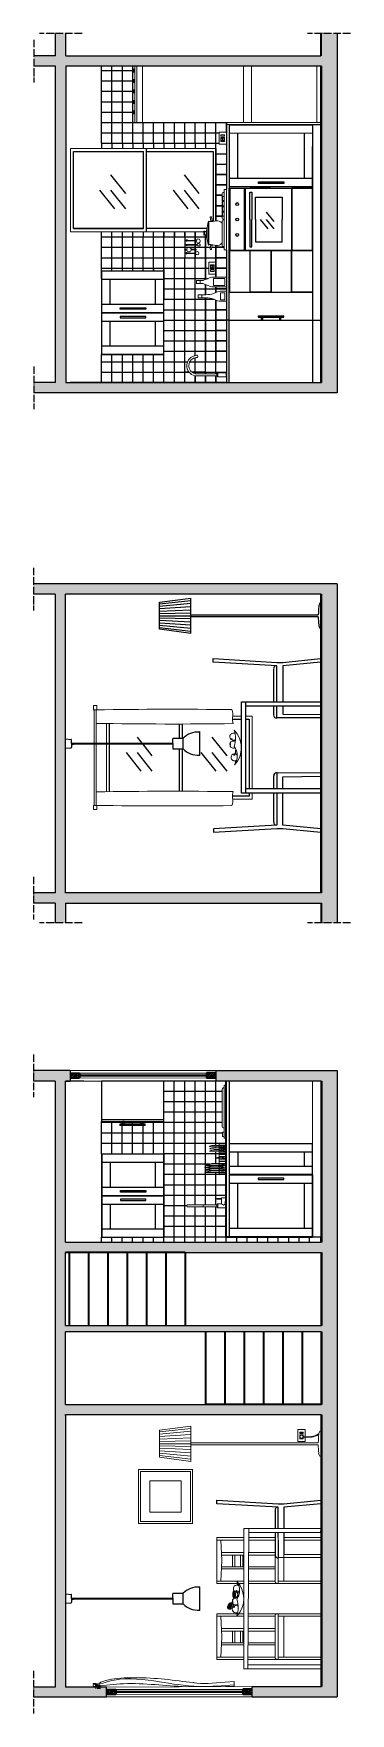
# Model space of a CAD drawing. Header units: millimetres. Extents: x 1189 to 4193, y -188 to 4789.
# Drawn here: x 1189 to 1493, y 2367 to 3982 of the extents above; entities that cross this region are included whole.
import ezdxf

# ---------------------------------------------------------------- set-up
doc = ezdxf.new("R2010")
doc.units = ezdxf.units.MM
doc.header["$LTSCALE"] = 0.3
for name, pattern in [('ACAD_ISO02W100', [15, 12, -3]), ('ACAD_ISO04W100', [30, 24, -3, 0, -3]), ('HIDDEN', [0.375, 0.25, -0.125])]:
    doc.linetypes.add(name, pattern=pattern)
for name, color, linetype, lineweight in [('A-ELEV-MBE1', 7, 'Continuous', 35), ('A-FLOR-OVHD', 3, 'HIDDEN', 18), ('A-FURN', 7, 'Continuous', 18), ('A-GLAZ-FULL', 4, 'Continuous', 25), ('A-SECT A-MCUT', 7, 'Continuous', 35), ('A-SECT-MCUT', 7, 'Continuous', 35), ('A-WALL-FULL-EXTR', 7, 'Continuous', 35), ('A-WALL-FULL-INTR', 7, 'Continuous', 35), ('ACCESSORI', 2, 'Continuous', 13), ('ACCESSORI - furniture', 6, 'Continuous', 9), ('arred leg', 2, 'Continuous', 18), ('VITI', 1, 'Continuous', 18)]:
    doc.layers.add(name, color=color, linetype=linetype, lineweight=lineweight)
for name, color, linetype in [('costr', 4, 'Continuous'), ('Layer1', 1, 'Continuous'), ('mura', 5, 'Continuous')]:
    doc.layers.add(name, color=color, linetype=linetype)

msp = doc.modelspace()

# ---------------------------------------------------------------- hatches: boundary and pattern name
at = {"true_color": 0x939598}
h = msp.add_hatch(color=252, dxfattribs=at)
h.dxf.hatch_style = 1
h.paths.add_polyline_path([(1465.4, 3950.6), (1464.7, 3950.6), (1464.7, 3646.6), (1465.4, 3646.6)])
h = msp.add_hatch(color=252, dxfattribs=at)
h.dxf.hatch_style = 1
h.paths.add_polyline_path([(1464.7, 3156), (1465.4, 3156), (1465.4, 3443), (1464.7, 3443), (1464.7, 3339.6), (1464.8, 3339.6), (1464.8, 3335.5), (1464.7, 3335.5), (1464.7, 3256), (1464.7, 3256), (1464.7, 3251.9)], flags=17)
at = {"linetype": 'Continuous', "true_color": 0x939598}
h = msp.add_hatch(color=252, dxfattribs=at)
h.dxf.hatch_style = 1
h.paths.add_polyline_path([(1465.4, 3146), (1464.7, 3146), (1464.7, 3127.1), (1465.4, 3127.1)])
at = {"true_color": 0x939598}
h = msp.add_hatch(color=252, dxfattribs=at)
h.dxf.hatch_style = 1
h.paths.add_polyline_path([(1465.3, 2975.1), (1464.6, 2975.1), (1464.6, 2820.1), (1465.3, 2820.1)], flags=17)
h = msp.add_hatch(color=252, dxfattribs=at)
h.dxf.hatch_style = 1
h.paths.add_polyline_path([(1465.3, 2810.1), (1464.6, 2810.1), (1464.6, 2740.1), (1465.3, 2740.1)])
h = msp.add_hatch(color=252, dxfattribs=at)
h.dxf.hatch_style = 1
h.paths.add_polyline_path([(1465.3, 2734.1), (1464.6, 2734.1), (1464.6, 2664.1), (1465.3, 2664.1)])
h = msp.add_hatch(color=252, dxfattribs=at)
h.dxf.hatch_style = 1
h.paths.add_polyline_path([(1464.6, 2393), (1465.3, 2393), (1465.3, 2654.1), (1464.6, 2654.1)], flags=17)
at = {"layer": 'ACCESSORI - furniture', "linetype": 'ACAD_ISO04W100', "lineweight": 100, "true_color": 0x939598}
h = msp.add_hatch(color=252, dxfattribs=at)
h.dxf.hatch_style = 1
h.paths.add_polyline_path([(1480.4, 3982.1), (1464.7, 3982.1), (1464.7, 3960.6), (1219.7, 3960.6), (1219.7, 3982.1), (1209.7, 3982.1), (1209.7, 3960.6), (1188.9, 3960.6), (1188.9, 3950.6), (1209.7, 3950.6), (1209.7, 3646.6), (1188.9, 3646.6), (1188.9, 3636.6), (1209.7, 3636.6), (1480.4, 3636.6)])
h.paths.add_polyline_path([(1219.7, 3646.6), (1219.7, 3946.6), (1219.7, 3950.6), (1465.4, 3950.6), (1465.4, 3646.6)], flags=16)
h.paths.add_polyline_path([(1223.9, 3656.6), (1223.9, 3666.6), (1223.9, 3676.6), (1223.9, 3686.6), (1223.9, 3696.6), (1223.9, 3706.6), (1223.9, 3716.6), (1223.9, 3726.6), (1223.9, 3736.6), (1223.9, 3746.6), (1223.9, 3756.6), (1223.9, 3766.6), (1223.9, 3776.6), (1223.9, 3786.6), (1223.9, 3796.6), (1223.9, 3806.6), (1223.9, 3816.6), (1223.9, 3826.6), (1223.9, 3836.6), (1223.9, 3846.6), (1223.9, 3856.6), (1223.9, 3866.6), (1223.9, 3876.6), (1223.9, 3886.6), (1223.9, 3896.6), (1223.9, 3906.6), (1223.9, 3916.6), (1223.9, 3926.6), (1223.9, 3936.6), (1223.9, 3946.6), (1233.9, 3946.6), (1243.9, 3946.6), (1253.9, 3946.6), (1263.9, 3946.6), (1273.9, 3946.6), (1283.9, 3946.6), (1285.9, 3946.6), (1285.9, 3950.6), (1287.7, 3950.6), (1464.7, 3950.6), (1464.7, 3873.6), (1456.7, 3873.6), (1456.7, 3833.6), (1456.7, 3773.6), (1456.7, 3733.6), (1436.8, 3733.6), (1416.8, 3733.6), (1396.8, 3733.6), (1376.7, 3733.6), (1376.7, 3646.6), (1373.9, 3646.6), (1363.9, 3646.6), (1353.9, 3646.6), (1343.9, 3646.6), (1333.9, 3646.6), (1323.9, 3646.6), (1313.9, 3646.6), (1303.9, 3646.6), (1293.9, 3646.6), (1283.9, 3646.6), (1273.9, 3646.6), (1263.9, 3646.6), (1253.9, 3646.6), (1243.9, 3646.6), (1233.9, 3646.6), (1223.9, 3646.6)], flags=0)
h.paths.add_polyline_path([(1233.9, 3871.6), (1233.9, 3876.6), (1223.9, 3876.6), (1223.9, 3871.6)], flags=0)
h.paths.add_polyline_path([(1396.8, 3833.6), (1416.7, 3833.6), (1416.7, 3873.6), (1396.8, 3873.6)], flags=0)
h.paths.add_polyline_path([(1436.8, 3833.6), (1456.7, 3833.6), (1456.7, 3873.6), (1436.8, 3873.6)], flags=0)
h.paths.add_polyline_path([(1223.9, 3656.6), (1223.9, 3666.6), (1223.9, 3676.6), (1223.9, 3686.6), (1223.9, 3696.6), (1223.9, 3706.6), (1223.9, 3716.6), (1223.9, 3726.6), (1223.9, 3736.6), (1223.9, 3746.6), (1223.9, 3756.6), (1223.9, 3766.6), (1223.9, 3776.6), (1223.9, 3786.6), (1223.9, 3796.6), (1224.1, 3871.6), (1224.1, 3791.6), (1297.1, 3791.6), (1297.1, 3868.6), (1361.1, 3868.6), (1361.1, 3801.5, 0.02132), (1363.9, 3802), (1363.9, 3806.6), (1363.9, 3816.6), (1363.9, 3826.6), (1363.9, 3836.6), (1363.9, 3846.6), (1363.9, 3856.6), (1363.9, 3866.6), (1363.9, 3876.6), (1353.9, 3876.6), (1343.9, 3876.6), (1333.9, 3876.6), (1323.9, 3876.6), (1313.9, 3876.6), (1303.9, 3876.6), (1293.9, 3876.6), (1283.9, 3876.6), (1273.9, 3876.6), (1263.9, 3876.6), (1253.9, 3876.6), (1243.9, 3876.6), (1233.9, 3876.6), (1233.9, 3886.6), (1223.9, 3886.6), (1223.9, 3896.6), (1223.9, 3906.6), (1223.9, 3916.6), (1223.9, 3926.6), (1233.9, 3926.6), (1233.9, 3936.6), (1223.9, 3936.6), (1223.9, 3946.6), (1233.9, 3946.6), (1243.9, 3946.6), (1253.9, 3946.6), (1263.9, 3946.6), (1273.9, 3946.6), (1283.9, 3946.6), (1283.9, 3936.6), (1283.9, 3926.6), (1283.9, 3916.6), (1283.9, 3906.6), (1283.9, 3896.6), (1293.9, 3896.6), (1303.9, 3896.6), (1313.9, 3896.6), (1323.9, 3896.6), (1333.9, 3896.6), (1343.9, 3896.6), (1353.9, 3896.6), (1363.9, 3896.6), (1373.9, 3896.6), (1383.9, 3896.6), (1393.9, 3896.6), (1403.9, 3896.6), (1413.9, 3896.6), (1423.9, 3896.6), (1433.9, 3896.6), (1443.9, 3896.6), (1453.9, 3896.6), (1463.9, 3896.6), (1463.9, 3886.6), (1463.9, 3876.6), (1453.9, 3876.6), (1443.9, 3876.6), (1433.9, 3876.6), (1423.9, 3876.6), (1413.9, 3876.6), (1403.9, 3876.6), (1393.9, 3876.6), (1383.9, 3876.6), (1373.9, 3876.6), (1373.9, 3875.8), (1373.9, 3873.6), (1376.7, 3873.6), (1396.7, 3873.6), (1436.7, 3873.6), (1456.7, 3873.6), (1456.7, 3733.6), (1376.7, 3733.6), (1376.7, 3773.6), (1376.8, 3773.6), (1377.2, 3773.6), (1377.2, 3833.1), (1436.7, 3833.1), (1436.7, 3833.6), (1416.8, 3833.6), (1376.7, 3833.6), (1376.7, 3873.6), (1373.9, 3873.6), (1373.9, 3866.6), (1373.9, 3856.6), (1373.9, 3846.6), (1373.9, 3836.6), (1373.9, 3832.3), (1373.9, 3774.3), (1373.9, 3766.6), (1373.9, 3756.6), (1373.9, 3746.6), (1373.9, 3738.5), (1373.9, 3736.6), (1373.9, 3726.6), (1373.9, 3724.7), (1373.9, 3716.6), (1373.9, 3706.6), (1373.9, 3696.6), (1373.9, 3686.6), (1373.9, 3676.6), (1373.9, 3666.6), (1373.9, 3656.6), (1363.9, 3656.6), (1353.9, 3656.6), (1343.9, 3656.6), (1333.9, 3656.6), (1323.9, 3656.6), (1313.9, 3656.6), (1303.9, 3656.6), (1293.9, 3656.6), (1283.9, 3656.6), (1273.9, 3656.6), (1263.9, 3656.6), (1253.9, 3656.6), (1243.9, 3656.6), (1233.9, 3656.6)], flags=0)
edge = h.paths.add_edge_path(flags=0)
edge.add_line((1233.9, 3656.6), (1233.9, 3666.6))
edge.add_line((1233.9, 3666.6), (1233.9, 3673.6))
edge.add_line((1233.9, 3673.6), (1233.9, 3673.6))
edge.add_line((1233.9, 3673.6), (1233.9, 3733.6))
edge.add_line((1233.9, 3733.6), (1233.9, 3736.6))
edge.add_line((1233.9, 3736.6), (1233.9, 3746.6))
edge.add_line((1233.9, 3746.6), (1233.9, 3756.6))
edge.add_line((1233.9, 3756.6), (1233.9, 3766.6))
edge.add_line((1233.9, 3766.6), (1233.9, 3776.6))
edge.add_line((1233.9, 3776.6), (1233.9, 3786.6))
edge.add_line((1233.9, 3786.6), (1243.9, 3786.6))
edge.add_line((1243.9, 3786.6), (1253.9, 3786.6))
edge.add_line((1253.9, 3786.6), (1263.9, 3786.6))
edge.add_line((1263.9, 3786.6), (1273.9, 3786.6))
edge.add_line((1273.9, 3786.6), (1283.9, 3786.6))
edge.add_line((1283.9, 3786.6), (1293.9, 3786.6))
edge.add_line((1293.9, 3786.6), (1303.9, 3786.6))
edge.add_line((1303.9, 3786.6), (1313.9, 3786.6))
edge.add_line((1313.9, 3786.6), (1323.9, 3786.6))
edge.add_line((1323.9, 3786.6), (1333.8, 3786.6))
edge.add_line((1333.8, 3786.6), (1333.8, 3787.1))
edge.add_line((1333.8, 3787.1), (1333.9, 3791.6))
edge.add_line((1333.9, 3791.6), (1333.9, 3787.1))
edge.add_line((1333.9, 3787.1), (1334.4, 3787.1))
edge.add_line((1334.4, 3787.1), (1334.4, 3786.6))
edge.add_line((1334.4, 3786.6), (1343.9, 3786.6))
edge.add_line((1343.9, 3786.6), (1353.9, 3786.6))
edge.add_line((1353.9, 3786.6), (1353.9, 3788.7))
edge.add_line((1353.9, 3788.7), (1352.8, 3788.7))
edge.add_arc((1352.5, 3788.7), 0.309, 180.4045, 359.5955, ccw=False)
edge.add_line((1352.2, 3788.7), (1352.2, 3791.8))
edge.add_arc((1352.5, 3791.8), 0.309, 0.4045, 180.4045, ccw=False)
edge.add_line((1352.8, 3791.8), (1354.5, 3791.8))
edge.add_line((1354.5, 3791.8), (1354.5, 3788.7))
edge.add_line((1354.5, 3788.7), (1353.9, 3788.7))
edge.add_line((1353.9, 3788.7), (1353.9, 3786.6))
edge.add_line((1353.9, 3786.6), (1353.9, 3776.6))
edge.add_line((1353.9, 3776.6), (1358.5, 3776.6))
edge.add_line((1358.5, 3776.6), (1358.9, 3778.7))
edge.add_line((1358.9, 3778.7), (1360.2, 3778.6))
edge.add_line((1360.2, 3778.6), (1359.8, 3776.6))
edge.add_line((1359.8, 3776.6), (1363.9, 3776.6))
edge.add_line((1363.9, 3776.6), (1371.9, 3776.6))
edge.add_line((1371.9, 3776.6), (1371.9, 3777.3))
edge.add_line((1371.9, 3777.3), (1370.9, 3777.3))
edge.add_spline(control_points=[(1370.9, 3777.3), (1370.4, 3777.3), (1369.9, 3777.9), (1369.9, 3778.3)], knot_values=[0, 0, 0, 0, 1.414214, 1.414214, 1.414214, 1.414214], degree=3, periodic=0)
edge.add_line((1369.9, 3778.3), (1369.9, 3802.1))
edge.add_spline(control_points=[(1369.9, 3802.1), (1369.9, 3802.6), (1370.4, 3803.1), (1370.9, 3803.1)], knot_values=[0, 0, 0, 0, 1.414214, 1.414214, 1.414214, 1.414214], degree=3, periodic=0)
edge.add_line((1370.9, 3803.1), (1371.9, 3803.1))
edge.add_line((1371.9, 3803.1), (1371.9, 3803.5))
edge.add_line((1371.9, 3803.5), (1370.9, 3803.5))
edge.add_spline(control_points=[(1370.9, 3803.5), (1370.4, 3803.5), (1369.9, 3804.1), (1369.9, 3804.5)], knot_values=[0, 0, 0, 0, 1.414214, 1.414214, 1.414214, 1.414214], degree=3, periodic=0)
edge.add_line((1369.9, 3804.5), (1369.9, 3806.6))
edge.add_line((1369.9, 3806.6), (1364.1, 3806.6))
edge.add_line((1364.1, 3806.6), (1364.1, 3866.6))
edge.add_line((1364.1, 3866.6), (1373.9, 3866.6))
edge.add_line((1373.9, 3866.6), (1373.9, 3666.6))
edge.add_line((1373.9, 3666.6), (1363.9, 3666.6))
edge.add_line((1363.9, 3666.6), (1353.9, 3666.6))
edge.add_line((1353.9, 3666.6), (1353.9, 3656.6))
edge.add_line((1353.9, 3656.6), (1343.9, 3656.6))
edge.add_line((1343.9, 3656.6), (1333.9, 3656.6))
edge.add_line((1333.9, 3656.6), (1323.9, 3656.6))
edge.add_line((1323.9, 3656.6), (1313.9, 3656.6))
edge.add_line((1313.9, 3656.6), (1303.9, 3656.6))
edge.add_line((1303.9, 3656.6), (1293.9, 3656.6))
edge.add_line((1293.9, 3656.6), (1283.9, 3656.6))
edge.add_line((1283.9, 3656.6), (1273.9, 3656.6))
edge.add_line((1273.9, 3656.6), (1263.9, 3656.6))
edge.add_line((1263.9, 3656.6), (1253.9, 3656.6))
edge.add_line((1253.9, 3656.6), (1243.9, 3656.6))
edge.add_line((1243.9, 3656.6), (1233.9, 3656.6))
h.paths.add_polyline_path([(1233.9, 3666.6), (1233.9, 3676.6), (1233.9, 3686.6), (1233.9, 3696.6), (1233.9, 3706.6), (1233.9, 3716.6), (1233.9, 3726.6), (1233.9, 3736.6), (1233.9, 3746.6), (1233.9, 3756.6), (1233.9, 3766.6), (1233.9, 3776.6), (1233.9, 3786.6), (1243.9, 3786.6), (1253.9, 3786.6), (1263.9, 3786.6), (1273.9, 3786.6), (1283.9, 3786.6), (1293.9, 3786.6), (1303.9, 3786.6), (1313.9, 3786.6), (1323.9, 3786.6), (1323.9, 3776.6), (1333.9, 3776.6), (1333.9, 3778.7, -0.239711), (1333.9, 3779.1), (1333.9, 3782.9, -0.160313), (1333.9, 3783.4, -0.039142), (1334.3, 3783.4, 0.139375), (1335, 3783.3, -0.456603), (1336.2, 3783.5, -0.380379), (1336.6, 3783.4), (1343.9, 3783.3), (1343.9, 3786.6), (1353.9, 3786.6), (1353.9, 3776.6), (1353.9, 3766.6), (1363.9, 3766.6), (1373.9, 3766.6), (1373.9, 3666.6), (1363.9, 3666.6), (1363.9, 3676.6), (1353.9, 3676.6), (1353.9, 3666.6), (1343.9, 3666.6), (1333.9, 3666.6), (1323.9, 3666.6), (1313.9, 3666.6), (1303.9, 3666.6), (1293.9, 3666.6), (1283.9, 3666.6), (1273.9, 3666.6), (1263.9, 3666.6), (1253.9, 3666.6), (1243.9, 3666.6)], flags=0)
h.paths.add_polyline_path([(1334.7, 3774.5, -0.469218), (1335.4, 3774.6, -0.16069), (1335.9, 3774.9, -0.330772), (1337.9, 3776.4), (1334.3, 3776.6), (1334.3, 3774.4, 0.035976)], flags=0)
h.paths.add_polyline_path([(1336.3, 3771.2), (1336.3, 3770.7, 0.020617), (1336.7, 3770.7), (1343.8, 3770.6), (1343.8, 3771), (1336.7, 3771.2, 0.020617)], flags=0)
h.paths.add_polyline_path([(1243.9, 3666.6), (1243.9, 3673.6), (1233.9, 3673.6), (1233.9, 3733.6), (1243.9, 3733.6), (1243.9, 3736.6), (1243.9, 3746.6), (1243.9, 3756.6), (1243.9, 3766.6), (1243.9, 3776.6), (1253.9, 3776.6), (1263.9, 3776.6), (1273.9, 3776.6), (1283.9, 3776.6), (1293.9, 3776.6), (1303.9, 3776.6), (1313.9, 3776.6), (1323.9, 3776.6), (1323.9, 3766.6), (1333.8, 3766.6), (1333.8, 3767.2), (1333.9, 3767.2), (1333.9, 3770.8, -0.183744), (1333.9, 3771.1), (1334.3, 3771.1), (1334.3, 3771.1, 0.013257), (1334.8, 3771, 0.168403), (1335.1, 3771.1, -0.52371), (1336.1, 3771.3), (1336, 3771.3), (1336, 3770.6), (1336.2, 3770.6, -0.564758), (1335.1, 3770.7, 0.16987), (1334.8, 3770.8, -0.016625), (1334.3, 3770.8), (1334.3, 3767.2), (1334.4, 3767.2), (1334.4, 3766.6), (1343.9, 3766.6), (1344.1, 3770.8, 12.450594), (1344.2, 3771.3, -0.563735), (1343.9, 3771), (1343.9, 3773.8), (1340.3, 3774.1, 0.056507), (1340.3, 3774.7), (1343.9, 3774.7), (1343.9, 3776.6), (1353.9, 3776.6), (1353.9, 3766.6), (1363.9, 3766.6), (1363.9, 3756.6), (1363.9, 3750.8), (1363.9, 3748), (1361.4, 3748, 0.095959), (1358.7, 3747.5), (1353, 3745.2, -0.095959), (1350.3, 3744.7), (1348.7, 3744.7), (1348.7, 3741.8), (1350.3, 3741.8, -0.095959), (1353, 3741.3), (1358.7, 3739, 0.095959), (1361.4, 3738.5), (1363.9, 3738.5), (1363.9, 3736.6), (1363.9, 3733.1), (1359.8, 3731.5, -0.033708), (1352.1, 3730.9), (1350.4, 3730.9), (1350.4, 3728.1), (1352.1, 3728.1, -0.03398), (1359.8, 3727.5), (1363.9, 3725.9), (1363.9, 3716.6), (1363.9, 3706.6), (1363.9, 3696.6), (1363.9, 3686.6), (1363.9, 3676.6), (1353.9, 3676.6), (1353.9, 3666.6), (1343.9, 3666.6), (1333.9, 3666.6), (1323.9, 3666.6), (1313.9, 3666.6), (1303.9, 3666.6), (1293.9, 3666.6), (1283.9, 3666.6), (1273.9, 3666.6), (1263.9, 3666.6), (1253.9, 3666.6)], flags=0)
h.paths.add_polyline_path([(1233.9, 3673.6), (1233.9, 3733.6), (1243.9, 3733.6), (1243.9, 3736.6), (1243.9, 3746.6), (1243.9, 3756.6), (1243.9, 3766.6), (1243.9, 3776.6), (1253.9, 3776.6), (1263.9, 3776.6), (1273.9, 3776.6), (1283.9, 3776.6), (1293.9, 3776.6), (1303.9, 3776.6), (1313.9, 3776.6), (1323.9, 3776.6), (1323.9, 3766.6), (1333.9, 3766.6), (1333.9, 3756.6), (1343.9, 3756.6), (1343.9, 3766.6), (1353.9, 3766.6), (1353.9, 3756.6), (1356.9, 3756.6), (1356.9, 3762.3), (1363.9, 3762.3), (1363.9, 3756.6), (1363.9, 3750.8), (1356.9, 3750.8), (1356.9, 3756.6), (1353.9, 3756.6), (1353.9, 3746.6), (1343.9, 3746.6), (1343.9, 3736.6), (1343.9, 3726.6), (1353.9, 3726.6), (1353.9, 3716.6), (1363.9, 3716.6), (1363.9, 3706.6), (1363.9, 3696.6), (1363.9, 3686.6), (1353.9, 3686.6), (1353.9, 3676.6), (1343.9, 3676.6), (1333.9, 3676.6), (1323.9, 3676.6), (1313.9, 3676.6), (1313.9, 3673.6)], flags=0)
h.paths.add_polyline_path([(1233.9, 3703.6), (1234.2, 3703.6), (1234.2, 3703.8), (1234.2, 3703.8)], flags=0)
h.paths.add_polyline_path([(1305.9, 3681.7), (1242.2, 3681.7), (1242.2, 3695.6), (1313.9, 3695.6), (1313.9, 3711.8), (1242.2, 3711.8), (1242.2, 3725.4), (1313.9, 3725.4), (1313.9, 3733.4), (1253.9, 3733.4), (1253.9, 3736.6), (1253.9, 3746.6), (1253.9, 3756.6), (1253.9, 3766.6), (1263.9, 3766.6), (1273.9, 3766.6), (1283.9, 3766.6), (1293.9, 3766.6), (1303.9, 3766.6), (1313.9, 3766.6), (1323.9, 3766.6), (1323.9, 3756.6), (1333.9, 3756.6), (1343.9, 3756.6), (1343.9, 3766.6), (1353.9, 3766.6), (1353.9, 3756.6), (1353.9, 3746.6), (1343.9, 3746.6), (1343.9, 3736.6), (1343.9, 3726.6), (1353.9, 3726.6), (1353.9, 3716.6), (1353.9, 3706.6), (1353.9, 3696.6), (1353.9, 3686.6), (1353.9, 3676.6), (1343.9, 3676.6), (1333.9, 3676.6), (1323.9, 3676.6), (1313.9, 3676.6), (1313.9, 3673.7), (1313.9, 3673.6), (1313.9, 3673.6), (1313.9, 3676.6), (1313.9, 3681.7)], flags=0)
h.paths.add_polyline_path([(1313.9, 3736.6), (1303.9, 3736.6), (1293.9, 3736.6), (1283.9, 3736.6), (1273.9, 3736.6), (1263.9, 3736.6), (1253.9, 3736.6), (1253.9, 3746.6), (1253.9, 3756.6), (1253.9, 3766.6), (1263.9, 3766.6), (1273.9, 3766.6), (1283.9, 3766.6), (1293.9, 3766.6), (1303.9, 3766.6), (1313.9, 3766.6), (1323.9, 3766.6), (1323.9, 3756.6), (1333.9, 3756.6), (1333.9, 3746.6), (1333.9, 3736.6), (1333.9, 3726.6), (1343.9, 3726.6), (1343.9, 3716.6), (1353.9, 3716.6), (1353.9, 3706.6), (1353.9, 3696.6), (1353.9, 3686.6), (1343.9, 3686.6), (1333.9, 3686.6), (1323.9, 3686.6), (1313.9, 3686.6), (1313.9, 3696.6), (1313.9, 3706.6), (1313.9, 3716.6), (1313.9, 3726.6)], flags=0)
h.paths.add_polyline_path([(1313.9, 3736.6), (1303.9, 3736.6), (1293.9, 3736.6), (1283.9, 3736.6), (1273.9, 3736.6), (1263.9, 3736.6), (1263.9, 3746.6), (1263.9, 3756.6), (1273.9, 3756.6), (1283.9, 3756.6), (1293.9, 3756.6), (1303.9, 3756.6), (1313.9, 3756.6), (1323.9, 3756.6), (1323.9, 3746.6), (1333.9, 3746.6), (1333.9, 3736.6), (1333.9, 3726.6), (1343.9, 3726.6), (1343.9, 3716.6), (1343.9, 3706.6), (1343.9, 3696.6), (1343.9, 3686.6), (1333.9, 3686.6), (1323.9, 3686.6), (1313.9, 3686.6), (1313.9, 3696.6), (1313.9, 3706.6), (1313.9, 3716.6), (1313.9, 3726.6)], flags=0)
h.paths.add_polyline_path([(1313.9, 3726.6), (1323.9, 3726.6), (1323.9, 3736.6), (1313.9, 3736.6), (1313.9, 3746.6), (1303.9, 3746.6), (1293.9, 3746.6), (1283.9, 3746.6), (1273.9, 3746.6), (1263.9, 3746.6), (1263.9, 3756.6), (1273.9, 3756.6), (1283.9, 3756.6), (1293.9, 3756.6), (1303.9, 3756.6), (1313.9, 3756.6), (1323.9, 3756.6), (1323.9, 3746.6), (1323.9, 3736.6), (1323.9, 3726.6), (1333.9, 3726.6), (1333.9, 3716.6), (1343.9, 3716.6), (1343.9, 3706.6), (1343.9, 3696.6), (1333.9, 3696.6), (1323.9, 3696.6), (1313.9, 3696.6)], flags=0)
h.paths.add_polyline_path([(1261.8, 3698.9), (1261.8, 3700.2), (1286.3, 3700.2), (1286.3, 3698.9)], flags=0)
h.paths.add_polyline_path([(1261.8, 3706.9), (1261.8, 3708.2), (1286.3, 3708.2), (1286.3, 3706.9)], flags=0)
h.paths.add_polyline_path([(1313.9, 3746.6), (1323.9, 3746.6), (1323.9, 3736.6), (1323.9, 3726.6), (1333.9, 3726.6), (1333.9, 3716.6), (1333.9, 3706.6), (1333.9, 3696.6), (1323.9, 3696.6), (1323.9, 3706.6), (1323.9, 3716.6), (1323.9, 3726.6), (1323.9, 3736.6), (1313.9, 3736.6)], flags=0)
h.paths.add_polyline_path([(1323.9, 3706.6), (1323.9, 3716.6), (1333.9, 3716.6), (1333.9, 3706.6)], flags=0)
h.paths.add_polyline_path([(1227.1, 3794.6), (1227.1, 3868.6), (1294.1, 3868.6), (1294.1, 3794.6)], flags=0)
h.paths.add_polyline_path([(1368.2, 3726.2), (1368.2, 3732.9), (1372.4, 3732.9), (1372.4, 3726.2)], flags=0)
h.paths.add_polyline_path([(1334.7, 3774.4, -0.689311), (1335.4, 3774.4, -0.094928), (1335.8, 3774.6, 0.157245), (1335.8, 3774, -0.088522), (1335.4, 3774.2, -0.729021)], flags=0)
h.paths.add_polyline_path([(1361.4, 3739.9), (1361.4, 3746.6), (1372.4, 3746.6), (1372.4, 3739.9)], flags=0)
h.paths.add_polyline_path([(1335.1, 3778.9, -0.138065), (1335.3, 3778.7, 0.581923), (1336.1, 3778.7), (1336.1, 3779.1, 0.469248), (1335.3, 3779.1, -0.136946), (1335.1, 3779, 0.452898)], flags=0)
h.paths.add_polyline_path([(1358.7, 3753.4), (1358.7, 3754.9), (1362.1, 3754.9), (1362.1, 3753.4)], flags=0)
h.paths.add_polyline_path([(1335.2, 3783.3, -0.639361), (1336.2, 3783.2, -0.639361), (1335.2, 3783.1, 0.035436), (1335.1, 3783.2, 0.035436)], flags=0)
h.paths.add_polyline_path([(1358.7, 3755.9), (1358.7, 3759.7), (1362.1, 3759.7), (1362.1, 3755.9)], flags=0)
h.paths.add_polyline_path([(1358.9, 3757.8, -1), (1361.9, 3757.8, -1)], flags=0)
h.paths.add_polyline_path([(1360.6, 3757, -1), (1360.2, 3757, -1)], flags=0)
h.paths.add_polyline_path([(1360.6, 3757.8, -1), (1360.2, 3757.8, -1)], flags=0)
h.paths.add_polyline_path([(1360.6, 3758.6, -1), (1360.2, 3758.6, -1)], flags=0)
h.paths.add_polyline_path([(1396.8, 3733.6), (1396.7, 3733.6), (1396.7, 3773.6), (1436.8, 3773.6), (1436.8, 3733.6), (1436.6, 3733.6), (1436.6, 3773.6), (1396.8, 3773.6)], flags=0)
h.paths.add_polyline_path([(1358.8, 3801.8), (1358.2, 3805.5, -0.528102), (1359.5, 3805.8), (1360.2, 3801.9)], flags=0)
h.paths.add_polyline_path([(1363.9, 3806.6), (1369.9, 3806.6), (1369.9, 3825.5), (1370.1, 3825.5), (1370.1, 3821.5), (1370.1, 3820.5), (1370.1, 3820.5), (1370.1, 3816.5), (1370.1, 3815.5), (1370.1, 3815.5), (1370.1, 3811.5), (1370.1, 3810.5), (1370.1, 3810.5), (1370.1, 3806.5), (1369.9, 3806.5)], flags=0)
h.paths.add_polyline_path([(1243.9, 3886.6), (1233.9, 3886.6), (1233.9, 3896.6), (1233.9, 3906.6), (1233.9, 3916.6), (1233.9, 3926.6), (1233.9, 3936.6), (1243.9, 3936.6), (1253.9, 3936.6), (1263.9, 3936.6), (1273.9, 3936.6), (1273.9, 3926.6), (1273.9, 3916.6), (1273.9, 3906.6), (1273.9, 3896.6), (1283.9, 3896.6), (1283.9, 3886.6), (1293.9, 3886.6), (1293.9, 3896.6), (1463.9, 3896.6), (1463.9, 3886.6), (1453.9, 3886.6), (1443.9, 3886.6), (1433.9, 3886.6), (1423.9, 3886.6), (1413.9, 3886.6), (1403.9, 3886.6), (1393.9, 3886.6), (1383.9, 3886.6), (1373.9, 3886.6), (1373.9, 3887.3), (1366.9, 3887.3), (1366.9, 3876.6), (1363.9, 3876.6), (1363.9, 3886.6), (1353.9, 3886.6), (1343.9, 3886.6), (1333.9, 3886.6), (1323.9, 3886.6), (1313.9, 3886.6), (1303.9, 3886.6), (1293.9, 3886.6), (1283.9, 3886.6), (1273.9, 3886.6), (1263.9, 3886.6), (1253.9, 3886.6)], flags=0)
h.paths.add_polyline_path([(1243.9, 3886.6), (1233.9, 3886.6), (1233.9, 3896.6), (1233.9, 3906.6), (1233.9, 3916.6), (1233.9, 3926.6), (1243.9, 3926.6), (1243.9, 3936.6), (1253.9, 3936.6), (1263.9, 3936.6), (1273.9, 3936.6), (1273.9, 3926.6), (1273.9, 3916.6), (1273.9, 3906.6), (1273.9, 3896.6), (1283.9, 3896.6), (1283.9, 3886.6), (1273.9, 3886.6), (1263.9, 3886.6), (1253.9, 3886.6)], flags=0)
h.paths.add_polyline_path([(1243.9, 3896.6), (1243.9, 3906.6), (1243.9, 3916.6), (1243.9, 3926.6), (1253.9, 3926.6), (1263.9, 3926.6), (1263.9, 3916.6), (1263.9, 3906.6), (1263.9, 3896.6), (1253.9, 3896.6)], flags=0)
h.paths.add_polyline_path([(1382.9, 3788.5, -1), (1385.7, 3788.5, -1)], flags=0)
h.paths.add_polyline_path([(1396.4, 3777), (1396.4, 3803.3), (1396.4, 3829.7), (1398.4, 3829.7), (1398.4, 3803.3), (1398.4, 3777)], flags=0)
h.paths.add_polyline_path([(1363.9, 3816.6), (1369.9, 3816.6), (1371.9, 3816.5), (1370.1, 3816.5)], flags=0)
h.paths.add_polyline_path([(1382.9, 3803.3, -1), (1385.7, 3803.3, -1)], flags=0)
h.paths.add_polyline_path([(1402, 3781.9), (1402, 3803.3), (1402, 3824.8), (1427.5, 3824.8), (1427.5, 3803.3), (1427.5, 3781.9)], flags=0)
h.paths.add_polyline_path([(1382.9, 3818.2, -1), (1385.7, 3818.2, -1)], flags=0)
h.paths.add_polyline_path([(1376.8, 3873.6), (1376.7, 3873.6), (1376.7, 3833.6), (1376.8, 3833.6)], flags=0)
h.paths.add_polyline_path([(1368.7, 3878.4), (1368.7, 3882.3), (1372.1, 3882.3), (1372.1, 3878.4)], flags=0)
h.paths.add_polyline_path([(1368.9, 3880.4, -1), (1371.9, 3880.4, -1)], flags=0)
h.paths.add_polyline_path([(1370.6, 3879.6, -1), (1370.2, 3879.6, -1)], flags=0)
h.paths.add_polyline_path([(1370.6, 3880.4, -1), (1370.2, 3880.4, -1)], flags=0)
h.paths.add_polyline_path([(1370.6, 3881.1, -1), (1370.2, 3881.1, -1)], flags=0)
h.paths.add_polyline_path([(1368.7, 3883.3), (1368.7, 3884.7), (1372.1, 3884.7), (1372.1, 3883.3)], flags=0)
h = msp.add_hatch(color=252, dxfattribs=at)
h.dxf.hatch_style = 1
h.paths.add_polyline_path([(1209.4, 3156), (1188.6, 3156), (1188.6, 3146), (1209.4, 3146), (1209.4, 3127.1), (1219.4, 3127.1), (1219.4, 3146), (1465.4, 3146), (1465.4, 3127.1), (1480.4, 3127.1), (1480.4, 3453), (1470.4, 3453), (1209.4, 3453), (1188.6, 3453), (1188.6, 3443), (1209.4, 3443)])
h.paths.add_polyline_path([(1219.4, 3156), (1219.4, 3443), (1464.7, 3443), (1465.4, 3443), (1465.4, 3156)], flags=16)
h.paths.add_polyline_path([(1246.1, 3236), (1246.1, 3240.1), (1246.7, 3240.1), (1246.7, 3299.2), (1227.1, 3299.2), (1227.1, 3299), (1225.1, 3299), (1225.1, 3296, -0.359688), (1224.7, 3295.5), (1219.4, 3295), (1219.4, 3304), (1224.6, 3303.5, -0.414214), (1225.1, 3303), (1225.1, 3300), (1227.1, 3300), (1246.7, 3300), (1246.7, 3331.9), (1246.1, 3331.9), (1246.1, 3336), (1249.3, 3336), (1249.3, 3331.9, -0.00726), (1379.1, 3332.2, -0.155273), (1380.1, 3326), (1388.3, 3326), (1388.3, 3339.6), (1419.2, 3339.6), (1419.2, 3371.5, -0.294085), (1421, 3374.3), (1361.3, 3377.8), (1361.3, 3381.2), (1422.3, 3377.6), (1428, 3377.6), (1464.7, 3381.2), (1464.7, 3410.4), (1463.7, 3410.4, -0.044588), (1462.7, 3413.5, -0.015527), (1462.2, 3421.4), (1339.7, 3421.4), (1339.7, 3405.4), (1309.7, 3409.4), (1309.7, 3435.4), (1339.7, 3439.4), (1339.7, 3423.4), (1462.2, 3423.4, -0.016342), (1462.7, 3431.4, -0.044588), (1463.7, 3434.4), (1464.7, 3434.4), (1464.7, 3339.6), (1464.8, 3339.6), (1464.8, 3335.5), (1464.7, 3335.5), (1464.7, 3256), (1464.7, 3256), (1464.7, 3251.9), (1464.7, 3214.2), (1428.2, 3217.8), (1422.5, 3217.8), (1361.5, 3214.2), (1361.5, 3217.6), (1421.2, 3221.1, -0.289735), (1419.4, 3223.9), (1419.4, 3251.9), (1398.7, 3251.9), (1398.7, 3246), (1380.1, 3246, -0.155273), (1379.1, 3239.8, -0.00726), (1249.3, 3240.1), (1249.3, 3236)], flags=0)
h.paths.add_polyline_path([(1328.7, 3253.7), (1328.7, 3294.5), (1322.4, 3294.5), (1322.4, 3299.5), (1322.4, 3304.5), (1328.7, 3304.5), (1328.7, 3318.3, 0.00017), (1331.7, 3318.3), (1332, 3304.7, 0.675192), (1332.4, 3304.6, -0.221666), (1347.9, 3310.6), (1347.9, 3310.7, -1), (1348.4, 3310.7), (1348.4, 3310.5), (1348.4, 3288.5), (1348.4, 3288.2, -1), (1347.9, 3288.2), (1347.9, 3288.4, -0.221666), (1332.4, 3294.4, 0.675193), (1332, 3294.2), (1331.7, 3253.7, 0.00017)], flags=0)
h.paths.add_polyline_path([(1383, 3289.8, -0.08347), (1382.5, 3291.1, -0.012598), (1382.1, 3289.7, 0.023986)], flags=0)
h.paths.add_polyline_path([(1381.2, 3289.4, 0.323921), (1381.4, 3288.9, 0.541853)], flags=0)
h.paths.add_polyline_path([(1382.8, 3283.1, 0.214082), (1383.9, 3283.6, 0.203027), (1382.4, 3295.5, -0.044288), (1381.7, 3295.3, -0.177722), (1378.7, 3295.7, -0.18878), (1377.6, 3296.9, -0.117874), (1377.4, 3298.2, -0.129415), (1377.3, 3299.7, -0.317658), (1379.3, 3301.7, -0.088215), (1381.9, 3301.7, -0.057396), (1382.4, 3301.6, 0.03665), (1382.5, 3302.5, -0.015032), (1382.4, 3302.9, -0.136767), (1379.7, 3302.7, -0.123935), (1378.4, 3303.4, -0.106702), (1377.4, 3304.7, -0.194664), (1377.3, 3307.1, -0.1239), (1378.9, 3309.1, -0.136344), (1381.1, 3309.6, -0.130308), (1382.3, 3309.3, 0.042335), (1381.2, 3312.7, -0.405177), (1381.8, 3278.9, -0.901072), (1381.7, 3279, 0.138529)], flags=0)
h.paths.add_polyline_path([(1377.5, 3299.1, -0.699858), (1377.8, 3298.8, -0.963994), (1377.5, 3298.8, -0.977921)], flags=0)
h.paths.add_polyline_path([(1378.9, 3304, 0.49552), (1379, 3303.7, 0.26883), (1378.9, 3304, 0.780701), (1379.3, 3303.8, 0.45229)], flags=0)
h = msp.add_hatch(color=252, dxfattribs=at)
h.dxf.hatch_style = 1
h.paths.add_polyline_path([(1480.4, 2970.2), (1480.4, 2985.3), (1363.8, 2985.3), (1363.8, 2975.1), (1465.3, 2975.1), (1465.3, 2820.1), (1219.4, 2820.1), (1219.4, 2975.1), (1223.8, 2975.1), (1223.8, 2985.3), (1188.6, 2985.3), (1188.6, 2975.1), (1209.4, 2975.1), (1209.4, 2654), (1209.4, 2392.4), (1188.6, 2392.4), (1188.6, 2383), (1249.5, 2383), (1258.7, 2383), (1258.7, 2392.4), (1252.9, 2392.4), (1252.9, 2392.4), (1248.1, 2392.4), (1219.4, 2392.4), (1219.4, 2654), (1219.4, 2654.1), (1465.3, 2654.1), (1465.3, 2393), (1398.7, 2392.9), (1398.7, 2383), (1480.4, 2383)])
h.paths.add_polyline_path([(1465.3, 2664.1), (1353.9, 2664.1), (1219.4, 2664.1), (1219.4, 2734.1), (1465.3, 2734.1)], flags=16)
h.paths.add_polyline_path([(1465.3, 2740.1), (1219.4, 2740.1), (1219.4, 2810.1), (1334.3, 2810.1), (1465.3, 2810.1)], flags=16)
at = {"layer": 'costr', "linetype": 'Continuous', "true_color": 0xc7c8ca}
h = msp.add_hatch(dxfattribs=at)
h.set_pattern_fill('ANSI31', color=9, scale=0.4)
h.paths.add_polyline_path([(1229.8, 2982.7), (1223.8, 2982.7), (1223.8, 2977.7), (1226.8, 2977.7), (1226.8, 2980.2), (1229.8, 2980.2)])
h = msp.add_hatch(dxfattribs=at)
h.set_pattern_fill('ANSI31', color=9, scale=0.4)
h.paths.add_polyline_path([(1232.8, 2982.7), (1229.8, 2982.7), (1229.8, 2980.2), (1226.8, 2980.2), (1226.8, 2977.7), (1232.8, 2977.7)])
h = msp.add_hatch(dxfattribs=at)
h.set_pattern_fill('ANSI31', color=9, scale=0.4)
h.paths.add_polyline_path([(1360.8, 2980.5), (1357.8, 2980.5), (1357.8, 2983), (1354.8, 2983), (1354.8, 2978), (1360.8, 2978)])
h = msp.add_hatch(dxfattribs=at)
h.set_pattern_fill('ANSI31', color=9, scale=0.4)
h.paths.add_polyline_path([(1363.8, 2983), (1357.8, 2983), (1357.8, 2980.5), (1360.8, 2980.5), (1360.8, 2978), (1363.8, 2978)])
h = msp.add_hatch(dxfattribs=at)
h.set_pattern_fill('ANSI31', color=9, scale=0.4)
h.paths.add_polyline_path([(1264.7, 2390.2), (1258.7, 2390.2), (1258.7, 2385.2), (1261.7, 2385.2), (1261.7, 2387.7), (1264.7, 2387.7)])
h = msp.add_hatch(dxfattribs=at)
h.set_pattern_fill('ANSI31', color=9, scale=0.4)
h.paths.add_polyline_path([(1267.7, 2390.2), (1264.7, 2390.2), (1264.7, 2387.7), (1261.7, 2387.7), (1261.7, 2385.2), (1267.7, 2385.2)])
h = msp.add_hatch(dxfattribs=at)
h.set_pattern_fill('ANSI31', color=9, scale=0.4)
h.paths.add_polyline_path([(1392.7, 2390.5), (1389.7, 2390.5), (1389.7, 2385.5), (1395.7, 2385.5), (1395.7, 2388), (1392.7, 2388)])
h = msp.add_hatch(dxfattribs=at)
h.set_pattern_fill('ANSI31', color=9, scale=0.4)
h.paths.add_polyline_path([(1398.7, 2390.5), (1392.7, 2390.5), (1392.7, 2388), (1395.7, 2388), (1395.7, 2385.5), (1398.7, 2385.5)])

# ---------------------------------------------------------------- linework, layer by layer
for p, q in [((1465.4, 3960.6), (1465.4, 3982.1)), ((1465.4, 3950.6), (1465.4, 3646.6)), ((1376.7, 3894.6), (1376.7, 3833.6)), ((1377, 3894.4), (1456.7, 3894.5)), ((1377, 3834.7), (1377, 3894.4)), ((1456.7, 3894.5), (1456.7, 3834.8)), ((1377, 3886.4), (1456.7, 3886.5)), ((1385, 3842.7), (1385, 3886.4)), ((1448.7, 3886.5), (1448.7, 3842.8)), ((1376.7, 3873.6), (1376.7, 3833.6)), ((1376.7, 3873.6), (1376.7, 3833.6)), ((1456.7, 3873.6), (1456.7, 3646.6)), ((1456.7, 3833.6), (1456.7, 3873.6)), ((1456.7, 3873.6), (1456.7, 3833.6)), ((1376.7, 3833.6), (1456.7, 3833.6)), ((1376.7, 3646.6), (1376.7, 3833.6)), ((1376.7, 3833.6), (1456.7, 3833.6)), ((1376.8, 3833.6), (1396.7, 3833.6)), ((1456.7, 3842.8), (1377, 3842.7)), ((1456.7, 3834.8), (1377, 3834.7)), ((1436.7, 3833.1), (1377.2, 3833.1)), ((1377.2, 3833.1), (1377.2, 3773.6)), ((1391.4, 3773.6), (1391.4, 3833.1)), ((1392.4, 3773.6), (1392.4, 3833.1)), ((1396.4, 3803.3), (1396.4, 3829.7)), ((1396.4, 3829.7), (1398.4, 3829.7)), ((1416.7, 3833.6), (1396.8, 3833.6)), ((1398.4, 3829.7), (1398.4, 3803.3)), ((1416.8, 3833.6), (1436.6, 3833.6)), ((1456.7, 3833.6), (1436.7, 3833.6)), ((1436.7, 3833.6), (1436.7, 3773.6)), ((1436.7, 3773.6), (1436.7, 3833.1)), ((1456.7, 3833.6), (1436.8, 3833.6)), ((1456.7, 3773.6), (1456.7, 3833.6)), ((1402, 3803.3), (1402, 3824.8)), ((1402, 3824.8), (1427.5, 3824.8)), ((1427.5, 3824.8), (1427.5, 3803.3)), ((1396.4, 3803.3), (1396.4, 3777)), ((1398.4, 3777), (1398.4, 3803.3)), ((1402, 3803.3), (1402, 3781.9)), ((1413.9, 3794.3), (1406.8, 3803.3)), ((1419.7, 3801.3), (1412.6, 3810.3)), ((1419.7, 3794.3), (1412.6, 3803.3)), ((1427.5, 3781.9), (1427.5, 3803.3)), ((1402, 3781.9), (1427.5, 3781.9)), ((1456.7, 3773.6), (1376.7, 3773.6)), ((1376.7, 3773.6), (1376.7, 3733.6)), ((1376.7, 3773.6), (1376.7, 3733.6)), ((1396.7, 3773.6), (1376.8, 3773.6)), ((1376.8, 3773.6), (1376.8, 3733.6)), ((1377.2, 3773.6), (1436.7, 3773.6)), ((1396.4, 3777), (1398.4, 3777)), ((1396.7, 3733.6), (1396.7, 3773.6)), ((1396.8, 3733.6), (1396.8, 3773.6)), ((1396.8, 3773.6), (1416.7, 3773.6)), ((1416.7, 3773.6), (1416.7, 3733.6)), ((1436.7, 3773.6), (1416.8, 3773.6)), ((1416.8, 3773.6), (1416.8, 3733.6)), ((1436.6, 3733.6), (1436.6, 3773.6)), ((1436.7, 3773.6), (1456.7, 3773.6)), ((1436.8, 3733.6), (1436.8, 3773.6)), ((1436.8, 3773.6), (1456.7, 3773.6)), ((1456.7, 3773.6), (1456.7, 3733.6)), ((1313.9, 3753.7), (1253.9, 3753.7)), ((1253.9, 3753.7), (1253.9, 3673.7)), ((1313.7, 3753.6), (1254, 3753.6)), ((1254, 3753.6), (1254, 3713.9)), ((1313.7, 3713.9), (1313.7, 3753.6)), ((1313.9, 3673.7), (1313.9, 3753.7)), ((1313.7, 3745.6), (1254, 3745.6)), ((1262, 3745.6), (1262, 3721.9)), ((1305.7, 3721.9), (1305.7, 3745.6)), ((1376.7, 3733.6), (1456.7, 3733.6)), ((1376.8, 3733.6), (1396.7, 3733.6)), ((1416.7, 3733.6), (1396.8, 3733.6)), ((1416.8, 3733.6), (1436.6, 3733.6)), ((1456.7, 3733.6), (1436.8, 3733.6)), ((1254, 3721.9), (1313.7, 3721.9)), ((1254, 3713.9), (1313.7, 3713.9)), ((1254, 3713.6), (1254, 3673.9)), ((1254, 3713.6), (1313.7, 3713.6)), ((1254, 3705.6), (1313.7, 3705.6)), ((1262, 3705.6), (1262, 3681.9)), ((1305.7, 3681.9), (1305.7, 3705.6)), ((1313.7, 3673.9), (1313.7, 3713.6)), ((1253.9, 3673.7), (1313.9, 3673.7)), ((1254, 3681.9), (1313.7, 3681.9)), ((1254, 3673.9), (1313.7, 3673.9)), ((1464.7, 3443), (1465.4, 3443)), ((1465.4, 3443), (1465.4, 3156)), ((1309.7, 3435.4), (1339.7, 3439.4)), ((1309.7, 3433.7), (1339.7, 3437.2)), ((1309.7, 3409.4), (1309.7, 3435.4)), ((1309.7, 3431.6), (1339.7, 3434.6)), ((1309.7, 3429.2), (1339.7, 3431.4)), ((1309.7, 3426.9), (1339.7, 3428.2)), ((1309.7, 3424.6), (1339.7, 3425.1)), ((1339.7, 3405.4), (1339.7, 3439.4)), ((1464.7, 3434.4), (1463.7, 3434.4)), ((1464.7, 3410.4), (1464.7, 3434.4)), ((1309.7, 3422.4), (1339.7, 3422.4)), ((1309.7, 3420.3), (1339.7, 3419.8)), ((1309.7, 3418), (1339.7, 3416.7)), ((1309.7, 3415.7), (1339.7, 3413.5)), ((1309.7, 3413.3), (1339.7, 3410.3)), ((1309.7, 3411.2), (1339.7, 3407.7)), ((1339.7, 3405.4), (1309.7, 3409.4)), ((1339.7, 3421.4), (1339.7, 3423.4)), ((1339.7, 3423.4), (1462.2, 3423.4)), ((1462.2, 3421.4), (1339.7, 3421.4)), ((1463.7, 3410.4), (1464.7, 3410.4)), ((1464.7, 3421.4), (1464.7, 3423.4)), ((1361.3, 3381.2), (1422.3, 3377.6)), ((1361.3, 3377.8), (1361.3, 3381.2)), ((1361.3, 3381.2), (1361.3, 3381.2)), ((1422.3, 3374.2), (1361.3, 3377.8)), ((1422.3, 3377.6), (1428, 3377.6)), ((1428, 3377.6), (1464.5, 3381.2)), ((1464.5, 3377.8), (1428, 3374.3)), ((1464.5, 3381.2), (1464.5, 3377.8)), ((1419.2, 3371.5), (1419.2, 3339.6)), ((1422.3, 3339.6), (1422.3, 3374.2)), ((1428, 3374.3), (1428, 3339.6)), ((1388.3, 3339.6), (1464.8, 3339.6)), ((1388.3, 3251.9), (1388.3, 3339.6)), ((1392.5, 3320), (1392.5, 3339.6)), ((1464.8, 3335.5), (1392.5, 3335.5)), ((1419.2, 3335.5), (1419.2, 3327)), ((1422.3, 3324.1), (1422.3, 3335.5)), ((1428, 3335.5), (1428, 3327.9)), ((1428, 3327.9), (1464.5, 3327.3)), ((1464.5, 3327.3), (1464.5, 3324.3)), ((1392.5, 3251.9), (1392.5, 3320)), ((1464.5, 3324.3), (1422.3, 3324.1)), ((1219.4, 3304), (1224.6, 3303.5)), ((1219.4, 3295), (1219.4, 3304)), ((1219.4, 3295), (1224.6, 3295.5)), ((1225.1, 3299.5), (1225.1, 3303)), ((1225.1, 3299.5), (1225.1, 3300)), ((1225.1, 3300), (1227.1, 3300)), ((1225.1, 3299.5), (1225.1, 3296)), ((1225.1, 3299.5), (1225.1, 3299)), ((1225.1, 3299), (1227.1, 3299)), ((1227.1, 3300), (1227.1, 3299)), ((1227.1, 3299.8), (1322.4, 3299.8)), ((1227.1, 3299.2), (1322.4, 3299.2)), ((1322.4, 3299.5), (1322.4, 3304.2)), ((1322.4, 3299.5), (1322.4, 3294.7)), ((1332.2, 3304.5), (1322.6, 3304.5)), ((1322.6, 3294.5), (1332.2, 3294.5)), ((1332.3, 3294.5), (1332.3, 3304.5)), ((1419.4, 3256), (1419.4, 3268.5)), ((1464.7, 3271.1), (1422.5, 3271.3)), ((1422.5, 3271.3), (1422.5, 3256)), ((1428.2, 3267.5), (1464.7, 3268.1)), ((1428.2, 3256), (1428.2, 3267.5)), ((1464.7, 3268.1), (1464.7, 3271.1)), ((1464.7, 3251.9), (1388.3, 3251.9)), ((1464.7, 3256), (1392.5, 3256)), ((1419.4, 3223.9), (1419.4, 3251.9)), ((1422.5, 3251.9), (1422.5, 3221.2)), ((1428.2, 3221.2), (1428.2, 3251.9)), ((1464.7, 3251.9), (1464.7, 3256)), ((1422.5, 3221.2), (1361.5, 3217.6)), ((1361.5, 3214.2), (1422.5, 3217.8)), ((1361.5, 3217.6), (1361.5, 3214.2)), ((1361.5, 3214.2), (1361.5, 3214.2)), ((1422.5, 3217.8), (1428.2, 3217.8)), ((1464.7, 3217.6), (1428.2, 3221.2)), ((1428.2, 3217.8), (1464.7, 3214.2)), ((1464.7, 3214.2), (1464.7, 3217.6)), ((1465.4, 3146), (1465.4, 3127.1)), ((1253.8, 2975.1), (1253.8, 2938.1)), ((1313.8, 2975.1), (1253.8, 2975.1)), ((1313.8, 2936.3), (1313.8, 2975.1)), ((1376.6, 2975.1), (1376.6, 2915.1)), ((1465.3, 2975.1), (1464.6, 2975.1)), ((1253.8, 2938.1), (1253.8, 2936.3)), ((1253.8, 2938.1), (1313.8, 2938.1)), ((1253.8, 2936.3), (1313.8, 2936.3)), ((1376.6, 2915.1), (1456.6, 2915.1)), ((1376.9, 2914.9), (1456.6, 2914.9)), ((1376.9, 2885.3), (1376.9, 2914.9)), ((1376.9, 2906.9), (1456.6, 2906.9)), ((1384.9, 2906.9), (1384.9, 2893.3)), ((1448.6, 2906.9), (1448.6, 2893.3)), ((1456.6, 2885.3), (1456.6, 2914.9)), ((1314, 2904.9), (1254, 2904.9)), ((1254, 2904.9), (1254, 2824.9)), ((1313.8, 2904.8), (1254.1, 2904.8)), ((1254.1, 2904.8), (1254.1, 2865.1)), ((1313.8, 2896.8), (1254.1, 2896.8)), ((1262.1, 2896.8), (1262.1, 2873.1)), ((1305.8, 2873.1), (1305.8, 2896.8)), ((1313.8, 2865.1), (1313.8, 2904.8)), ((1314, 2824.9), (1314, 2904.9)), ((1376.9, 2893.3), (1456.6, 2893.3)), ((1456.6, 2885.1), (1376.6, 2885.1)), ((1376.6, 2885.1), (1376.7, 2825.1)), ((1376.9, 2885.3), (1456.6, 2885.3)), ((1376.9, 2884.9), (1456.6, 2885)), ((1376.9, 2825.2), (1376.9, 2884.9)), ((1376.9, 2876.9), (1456.6, 2877)), ((1384.9, 2833.2), (1384.9, 2876.9)), ((1448.6, 2877), (1448.6, 2833.3)), ((1456.6, 2825.1), (1456.6, 2885.1)), ((1456.6, 2885), (1456.6, 2825.3)), ((1254.1, 2873.1), (1313.8, 2873.1)), ((1254.1, 2865.1), (1313.8, 2865.1)), ((1254.1, 2864.8), (1254.1, 2825.1)), ((1254.1, 2864.8), (1313.8, 2864.8)), ((1313.8, 2825.1), (1313.8, 2864.8)), ((1254.1, 2856.8), (1313.8, 2856.8)), ((1262.1, 2856.8), (1262.1, 2833.1)), ((1305.8, 2833.1), (1305.8, 2856.8)), ((1254.1, 2833.1), (1313.8, 2833.1)), ((1456.6, 2833.3), (1376.9, 2833.2)), ((1254, 2824.9), (1314, 2824.9)), ((1254.1, 2825.1), (1313.8, 2825.1)), ((1376.7, 2825.1), (1456.6, 2825.1)), ((1456.6, 2825.3), (1376.9, 2825.2)), ((1464.6, 2810.1), (1465.3, 2810.1)), ((1364.6, 2572), (1423.7, 2568.5)), ((1364.6, 2568.7), (1364.6, 2572)), ((1364.6, 2572), (1364.6, 2572)), ((1423.7, 2565.3), (1364.6, 2568.7)), ((1423.7, 2568.5), (1429.2, 2568.5)), ((1429.2, 2568.5), (1464.6, 2572)), ((1464.6, 2568.7), (1429.2, 2565.3)), ((1464.6, 2572), (1464.6, 2568.7)), ((1420.7, 2562.6), (1420.7, 2545)), ((1423.7, 2545), (1423.7, 2565.3)), ((1429.2, 2565.3), (1429.2, 2545)), ((1420.7, 2541.1), (1420.7, 2519.4)), ((1423.7, 2536.2), (1423.7, 2541.1)), ((1429.2, 2541.1), (1429.2, 2520.3)), ((1423.8, 2533.8), (1423.8, 2516.6)), ((1429.2, 2520.3), (1464.6, 2519.8)), ((1464.6, 2519.8), (1464.6, 2516.9)), ((1464.6, 2516.9), (1423.7, 2516.6)), ((1219.4, 2482), (1224.6, 2481.5)), ((1219.4, 2473), (1224.6, 2473.5)), ((1225.1, 2477.5), (1225.1, 2481)), ((1225.1, 2477.5), (1225.1, 2478)), ((1225.1, 2478), (1227.1, 2478)), ((1225.1, 2477.5), (1225.1, 2474)), ((1225.1, 2477.5), (1225.1, 2477)), ((1225.1, 2477), (1227.1, 2477)), ((1227.1, 2478), (1227.1, 2477)), ((1227.1, 2477.8), (1322.4, 2477.8)), ((1227.1, 2477.2), (1322.4, 2477.2)), ((1322.4, 2477.5), (1322.4, 2482.2)), ((1322.4, 2477.5), (1322.4, 2472.7)), ((1332.2, 2482.5), (1322.6, 2482.5)), ((1322.6, 2472.5), (1332.2, 2472.5)), ((1332.3, 2472.5), (1332.3, 2482.5))]:
    msp.add_line(p, q)
at = {"linetype": 'Continuous'}
for p, q in [((1373.9, 3894.6), (1373.9, 3832.3)), ((1456.7, 3894.6), (1464.7, 3894.6)), ((1373.9, 3774.3), (1373.9, 3646.6)), ((1376.7, 3706.6), (1373.9, 3706.6)), ((1376.7, 3706.6), (1456.7, 3706.6)), ((1456.7, 3706.6), (1464.7, 3706.6)), ((1258.7, 2392.4), (1248.1, 2392.4))]:
    msp.add_line(p, q, dxfattribs=at)
for centre in [(1384.3, 3818.2), (1384.3, 3803.3), (1384.3, 3788.5)]:
    msp.add_circle(centre, 1.38)
for centre, radius, start, end in [((1584.5, 3420.6), 122.3, 174.94, 178.6851), ((1480.1, 3427.3), 17.9, 156.562, 166.7741), ((1590.9, 3424.7), 128.8, 181.4533, 185.0116), ((1480.1, 3417.6), 17.9, 193.2259, 203.438), ((1422.3, 3371.6), 3.05, 114.9081, 180.4594), ((1421.8, 3326.6), 2.59, 172.1633, 282.3828), ((1346.5, 3291), 19.6, 86.1685, 136.1608), ((1224.6, 3303), 0.5, 0, 90), ((1224.6, 3296), 0.5, 270, 0), ((1322.6, 3304.2), 0.25, 90, 180), ((1322.6, 3294.7), 0.25, 180, 270), ((1332.2, 3304.7), 0.25, 270, 316.2152), ((1332.2, 3294.2), 0.25, 43.7848, 90), ((1346.5, 3308), 19.6, 223.8392, 273.8315), ((1422, 3268.8), 2.59, 77.6172, 187.8367), ((1422.5, 3223.9), 3.05, 179.5406, 245.0919), ((1423.7, 2562.6), 2.96, 114.9081, 180.4594), ((1423.2, 2519.1), 2.51, 172.1633, 282.3828), ((1346.5, 2469), 19.6, 86.1685, 136.1608), ((1224.6, 2481), 0.5, 0, 90), ((1224.6, 2474), 0.5, 270, 0), ((1322.6, 2482.2), 0.25, 90, 180), ((1322.6, 2472.7), 0.25, 180, 270), ((1346.5, 2486), 19.6, 223.8392, 273.8315)]:
    msp.add_arc(centre, radius, start, end)
at = {"layer": 'A-ELEV-MBE1'}
msp.add_line((1465.3, 2664.1), (1353.5, 2664.1), dxfattribs=at)
for points in [[(1222.9, 2810.1), (1222.9, 2740.1)], [(1241.5, 2810.1), (1241.5, 2740.1)], [(1260, 2810.1), (1260, 2740.1)], [(1278.6, 2810.1), (1278.6, 2740.1)], [(1297.2, 2810.1), (1297.2, 2740.1)], [(1315.8, 2810.1), (1315.8, 2740.1)], [(1334.3, 2810.1), (1334.3, 2740.1)], [(1353.9, 2734.1), (1353.9, 2664.1)], [(1372.5, 2734.1), (1372.5, 2664.1)], [(1391, 2734.1), (1391, 2664.1)], [(1409.6, 2734.1), (1409.6, 2664.1)], [(1428.2, 2734.1), (1428.2, 2664.1)], [(1446.8, 2734.1), (1446.8, 2664.1)]]:
    msp.add_lwpolyline(points, dxfattribs=at)
at = {"layer": 'A-FLOR-OVHD', "linetype": 'Continuous'}
for p, q in [((1363.8, 2985.3), (1223.8, 2985.3)), ((1363.8, 2975.1), (1223.8, 2975.1)), ((1398.7, 2393), (1258.7, 2392.4)), ((1398.7, 2383), (1258.7, 2383))]:
    msp.add_line(p, q, dxfattribs=at)
at = {"layer": 'A-FURN'}
for p, q in [((1285.9, 3896.6), (1285.9, 3950.6)), ((1285.9, 3950.6), (1287.7, 3950.6)), ((1464.7, 3950.6), (1287.7, 3950.6)), ((1287.7, 3950.6), (1287.7, 3896.6)), ((1293.4, 3950.6), (1293.4, 3896.6)), ((1390.4, 3896.6), (1390.4, 3950.6)), ((1397.9, 3950.6), (1397.9, 3896.6)), ((1460.9, 3896.6), (1460.9, 3950.6)), ((1287.7, 3896.6), (1285.9, 3896.6)), ((1287.7, 3896.6), (1464.7, 3896.6)), ((1376.7, 3894.6), (1373.9, 3894.6)), ((1376.7, 3894.6), (1456.7, 3894.6)), ((1373.9, 3873.6), (1373.9, 3646.6)), ((1373.9, 3646.6), (1373.9, 3791.6)), ((1373.9, 3646.6), (1376.7, 3646.6)), ((1456.6, 2975.1), (1376.6, 2975.1)), ((1376.6, 2975.1), (1376.6, 2885.1)), ((1456.6, 2825.1), (1456.6, 2975.1)), ((1376.6, 2885.1), (1456.6, 2885.1)), ((1376.6, 2885.1), (1376.6, 2825.1)), ((1376.6, 2885.1), (1456.6, 2885.1)), ((1376.6, 2825.1), (1456.6, 2825.1)), ((1390.6, 2410), (1390.6, 2545)), ((1395.6, 2545), (1390.6, 2545)), ((1394.6, 2410), (1395.6, 2545)), ((1395.6, 2545), (1464.6, 2545)), ((1464.4, 2541), (1395.6, 2541.2)), ((1423.8, 2533.8), (1423.8, 2536.2)), ((1464.6, 2545), (1464.4, 2541)), ((1390.6, 2410), (1394.6, 2410)), ((1464.6, 2409.9), (1390.6, 2410)), ((1464.6, 2413.9), (1394.7, 2413.9)), ((1464.6, 2409.9), (1464.6, 2413.9))]:
    msp.add_line(p, q, dxfattribs=at)
for points in [[(1386.7, 2492.1), (1385.7, 2492.1)], [(1390.6, 2492.1), (1386.7, 2492.1)], [(1385.9, 2463), (1386.8, 2463)], [(1386.8, 2463), (1390.6, 2463)]]:
    msp.add_lwpolyline(points, dxfattribs=at)
at = {"layer": 'A-GLAZ-FULL'}
for p, q in [((1227.1, 3868.6), (1294.1, 3868.6)), ((1227.1, 3794.6), (1227.1, 3868.6)), ((1294.1, 3794.6), (1294.1, 3868.6)), ((1297.1, 3791.6), (1297.1, 3871.6)), ((1297.1, 3868.6), (1361.1, 3868.6)), ((1361.1, 3868.6), (1361.1, 3801.5)), ((1277.2, 3828.2), (1262.9, 3846.2)), ((1347.8, 3828.2), (1333.5, 3846.2)), ((1266.6, 3813.6), (1252.4, 3831.6)), ((1277.2, 3813.6), (1262.9, 3831.6)), ((1337.3, 3813.6), (1323, 3831.6)), ((1347.8, 3813.6), (1333.5, 3831.6)), ((1227.1, 3794.6), (1294.1, 3794.6)), ((1294.1, 3794.6), (1227.1, 3794.6)), ((1355.4, 3794.6), (1297.1, 3794.6)), ((1261.7, 3299.8), (1261.7, 3318.7)), ((1328.7, 3304.5), (1328.7, 3318.3)), ((1331.7, 3304.5), (1331.7, 3318.3)), ((1379.8, 3323), (1388.3, 3323)), ((1392.5, 3323), (1395.7, 3323)), ((1395.7, 3323), (1395.7, 3256)), ((1261.7, 3253.3), (1261.7, 3299.2)), ((1293, 3299.8), (1288.4, 3305.6)), ((1302.7, 3287.6), (1293.5, 3299.2)), ((1328.7, 3253.7), (1328.7, 3294.5)), ((1331.7, 3253.7), (1331.7, 3294.5)), ((1374.6, 3287.6), (1360.3, 3305.6)), ((1292.1, 3273), (1277.9, 3291)), ((1302.7, 3273), (1288.4, 3291)), ((1364, 3273), (1349.8, 3291)), ((1374.6, 3273), (1360.3, 3291)), ((1395.7, 3249), (1379.8, 3249)), ((1395.7, 3251.9), (1395.7, 3249))]:
    msp.add_line(p, q, dxfattribs=at)
at = {"layer": 'A-GLAZ-FULL', "transparency": 33554687}
for p, q in [((1389.7, 2388.2), (1267.7, 2388.2)), ((1389.7, 2387.2), (1267.7, 2387.2))]:
    msp.add_line(p, q, dxfattribs=at)
at = {"layer": 'A-SECT A-MCUT', "transparency": 33554687}
for p, q in [((1223.8, 2982.7), (1232.8, 2982.7)), ((1232.8, 2977.7), (1223.8, 2977.7)), ((1226.8, 2980.2), (1229.8, 2980.2)), ((1226.8, 2980.2), (1226.8, 2977.7)), ((1229.8, 2982.7), (1229.8, 2980.2)), ((1232.8, 2982.7), (1232.8, 2977.7)), ((1354.8, 2983), (1354.8, 2978)), ((1363.8, 2983), (1354.8, 2983)), ((1354.8, 2978), (1363.8, 2978)), ((1357.8, 2983), (1357.8, 2980.5)), ((1360.8, 2980.5), (1357.8, 2980.5)), ((1360.8, 2980.5), (1360.8, 2978)), ((1258.7, 2390.2), (1267.7, 2390.2)), ((1264.7, 2390.2), (1264.7, 2387.7)), ((1267.7, 2390.2), (1267.7, 2385.2)), ((1389.7, 2390.5), (1389.7, 2385.5)), ((1398.7, 2390.5), (1389.7, 2390.5)), ((1392.7, 2390.5), (1392.7, 2388)), ((1267.7, 2385.2), (1258.7, 2385.2)), ((1261.7, 2387.7), (1264.7, 2387.7)), ((1261.7, 2387.7), (1261.7, 2385.2)), ((1389.7, 2385.5), (1398.7, 2385.5)), ((1395.7, 2388), (1392.7, 2388)), ((1395.7, 2388), (1395.7, 2385.5))]:
    msp.add_line(p, q, dxfattribs=at)
at = {"layer": 'A-SECT-MCUT'}
for points in [[(1465.3, 2975.1), (1465.3, 2820.1)], [(1334.3, 2810.1), (1219.3, 2810.1)], [(1465.3, 2810.1), (1465.3, 2740.1)], [(1465.3, 2734.1), (1465.3, 2664.1)], [(1465.3, 2654.1), (1465.3, 2393)]]:
    msp.add_lwpolyline(points, dxfattribs=at)
at = {"layer": 'A-WALL-FULL-EXTR'}
for p, q in [((1373.8, 2825.1), (1373.8, 2975.1)), ((1376.6, 2825.1), (1373.8, 2825.1))]:
    msp.add_line(p, q, dxfattribs=at)
at = {"layer": 'A-WALL-FULL-INTR', "color": 7}
msp.add_line((1219.4, 2654), (1219.4, 2654.1), dxfattribs=at)
at = {"layer": 'ACCESSORI', "transparency": 33554687}
for p, q in [((1354.8, 2982.7), (1232.8, 2982.7)), ((1232.8, 2977.7), (1354.8, 2978))]:
    msp.add_line(p, q, dxfattribs=at)
at = {"layer": 'ACCESSORI - furniture'}
for p, q in [((1356.7, 3778.8), (1356.7, 3801.7)), ((1357.1, 3779.2), (1357.1, 3801.3)), ((1333.9, 3783.4), (1333.9, 3786.2)), ((1333.9, 3779.1), (1333.9, 3782.9)), ((1334.3, 3783.4), (1334.3, 3786.2)), ((1334.3, 3779.1), (1334.3, 3783)), ((1336.1, 3778.7), (1336.1, 3779.1)), ((1344.6, 3782.8), (1344.6, 3783.3)), ((1352.8, 3788.7), (1352.8, 3791.8)), ((1355.3, 3787.2), (1355.3, 3793.3)), ((1333.9, 3774.4), (1333.9, 3778.7)), ((1333.9, 3771.1), (1333.9, 3774.2)), ((1333.9, 3767.2), (1333.9, 3770.8)), ((1334.3, 3774.4), (1334.3, 3778.8)), ((1334.3, 3771.1), (1334.3, 3774.2)), ((1334.3, 3767.2), (1334.3, 3770.8)), ((1335.5, 3774.5), (1335.5, 3774.2)), ((1373.9, 3738.5), (1373.9, 3748)), ((1373.9, 3724.7), (1373.9, 3734.3)), ((1245.9, 3331.9), (1247.9, 3331.9)), ((1246.7, 3299.8), (1246.7, 3331.9)), ((1248.7, 3299.8), (1248.7, 3331.9)), ((1347.9, 3288.2), (1347.9, 3310.7)), ((1348.4, 3310.7), (1348.4, 3310.5)), ((1246.7, 3240.1), (1246.7, 3299.2)), ((1248.7, 3240.1), (1248.7, 3299.2)), ((1348.4, 3288.5), (1348.4, 3310.5)), ((1348.4, 3288.5), (1348.4, 3288.2)), ((1366.8, 2913), (1362.4, 2913.2)), ((1366.8, 2910.6), (1362.4, 2910.8)), ((1366.8, 2908.3), (1362.4, 2908.5)), ((1366.8, 2915.1), (1366.8, 2885.1)), ((1367.1, 2915.1), (1367.1, 2885.1)), ((1373.5, 2913.4), (1367.1, 2913.4)), ((1373.5, 2913.2), (1367.1, 2913.2)), ((1369.1, 2912.9), (1367.1, 2913)), ((1373.5, 2911.2), (1367.1, 2911.2)), ((1373.5, 2911), (1367.1, 2911)), ((1369.1, 2910.5), (1367.1, 2910.6)), ((1373.5, 2909), (1367.1, 2909)), ((1373.5, 2908.8), (1367.1, 2908.8)), ((1369.1, 2908.2), (1367.1, 2908.3)), ((1373.5, 2915.1), (1373.5, 2885.1)), ((1373.8, 2915.1), (1373.8, 2885.1)), ((1366.9, 2895.4), (1359.7, 2895.4)), ((1366.8, 2893.2), (1359.7, 2893.2)), ((1366.8, 2891), (1359.7, 2891)), ((1373.5, 2906.8), (1367.1, 2906.8)), ((1373.5, 2906.6), (1367.1, 2906.6)), ((1373.5, 2904.6), (1367.1, 2904.6)), ((1373.5, 2904.4), (1367.1, 2904.4)), ((1373.5, 2902.4), (1367.1, 2902.4)), ((1373.5, 2902.2), (1367.1, 2902.2)), ((1373.5, 2900.2), (1367.1, 2900.2)), ((1373.5, 2900), (1367.1, 2900)), ((1373.5, 2898), (1367.1, 2898)), ((1373.5, 2897.8), (1367.1, 2897.8)), ((1373.5, 2895.8), (1367.1, 2895.8)), ((1373.5, 2895.6), (1367.1, 2895.6)), ((1373.5, 2893.6), (1367.1, 2893.6)), ((1373.5, 2893.4), (1367.1, 2893.4)), ((1373.5, 2891.4), (1367.1, 2891.4)), ((1373.5, 2891.2), (1367.1, 2891.2)), ((1367.7, 2901.9), (1369.8, 2901.7)), ((1366.8, 2888.8), (1359.7, 2888.8)), ((1373.5, 2889.2), (1367.1, 2889.2)), ((1373.5, 2889), (1367.1, 2889)), ((1373.5, 2887), (1367.1, 2887)), ((1373.5, 2886.8), (1367.1, 2886.8)), ((1442.6, 2628.6), (1442.6, 2640.1)), ((1442.6, 2640.1), (1449.6, 2640.1)), ((1444.5, 2631.2), (1444.5, 2635.1)), ((1444.5, 2635.1), (1447.8, 2635.1)), ((1447.8, 2635.1), (1447.8, 2633.3)), ((1447.8, 2632.8), (1447.8, 2631.2)), ((1449.6, 2640.1), (1449.6, 2633.2)), ((1449.6, 2632.7), (1449.6, 2628.6)), ((1449.6, 2628.6), (1442.6, 2628.6)), ((1447.8, 2631.2), (1444.5, 2631.2)), ((1289.3, 2549.7), (1289.3, 2601.7)), ((1289.3, 2601.7), (1341.3, 2601.7)), ((1341.3, 2601.7), (1341.3, 2549.7)), ((1291.3, 2551.7), (1291.3, 2599.7)), ((1291.3, 2599.7), (1339.3, 2599.7)), ((1300.3, 2560.7), (1300.3, 2590.7)), ((1300.3, 2590.7), (1330.3, 2590.7)), ((1330.3, 2590.7), (1330.3, 2560.7)), ((1339.3, 2599.7), (1339.3, 2551.7)), ((1339.3, 2551.7), (1291.3, 2551.7)), ((1330.3, 2560.7), (1300.3, 2560.7)), ((1341.3, 2549.7), (1289.3, 2549.7)), ((1347.9, 2466.2), (1347.9, 2488.7)), ((1348.4, 2488.7), (1348.4, 2488.5)), ((1348.4, 2466.5), (1348.4, 2488.5)), ((1348.4, 2466.5), (1348.4, 2466.2))]:
    msp.add_line(p, q, dxfattribs=at)
at = {"layer": 'ACCESSORI - furniture', "ltscale": 1.5}
for p, q in [((1348.7, 3741.8), (1348.7, 3744.7)), ((1350.4, 3728.1), (1350.4, 3730.9))]:
    msp.add_line(p, q, dxfattribs=at)
at = {"layer": 'ACCESSORI - furniture', "transparency": 33554687}
for p, q in [((1245.7, 2395.4), (1245.7, 2396)), ((1245.7, 2396), (1248.1, 2396)), ((1248.1, 2395.4), (1245.7, 2395.4)), ((1248.1, 2396), (1248.7, 2396)), ((1248.1, 2395.4), (1248.1, 2392.4)), ((1248.7, 2396), (1248.7, 2393)), ((1252.9, 2393), (1248.7, 2393)), ((1252.9, 2392.4), (1252.9, 2393)), ((1381.4, 2397.8), (1381.4, 2393.3))]:
    msp.add_line(p, q, dxfattribs=at)
at = {"layer": 'ACCESSORI - furniture', "linetype": 'ACAD_ISO02W100', "lineweight": 100}
msp.add_line((1252.9, 2392.4), (1248.1, 2392.4), dxfattribs=at)
at = {"layer": 'ACCESSORI - furniture'}
for points in [[(1369.9, 3781), (1369.9, 3799.5, 0.110087), (1369.3, 3800.4, 0.224577), (1364.3, 3802.1, -0.055516), (1357.1, 3801.3, 0.288766), (1356.7, 3801.7, 0.07093), (1355.3, 3793.3), (1354.9, 3793.3), (1354.9, 3787.2), (1355.3, 3787.2, 0.060546), (1356.7, 3778.8, 0.288766), (1357.1, 3779.2, -0.055516), (1364.3, 3778.4, 0.224577), (1369.3, 3780.1, 0.110087)], [(1345.2, 3779.3), (1336.2, 3779.2, 0.558278), (1335.1, 3779.1, -0.218634), (1334.8, 3779, -0.015459), (1334.2, 3779.1), (1333.9, 3779.1, 0.239711), (1333.9, 3778.7), (1334.2, 3778.7, 0.019353), (1334.8, 3778.8, -0.194949), (1335.1, 3778.7, 0.551716), (1336.2, 3778.6), (1345.2, 3778.6)], [(1333.9, 3783.4, -0.039142), (1334.3, 3783.4, 0.139375), (1335, 3783.3, -0.456603), (1336.2, 3783.5, -0.380379), (1336.6, 3783.4, -0.08266), (1336.7, 3783.2, -0.082637), (1336.6, 3782.9, -0.380379), (1336.2, 3782.8, -0.456175), (1335, 3783, 0.139375), (1334.3, 3783, -0.039065), (1333.9, 3782.9, -0.160313)], [(1336.1, 3783.4, 0.483261), (1335.2, 3783.3, -0.035436), (1335.1, 3783.2, -0.035436), (1335.2, 3783.1, 0.483261), (1336.1, 3782.9)], [(1334.7, 3774.2, 0.469218), (1335.4, 3774, 0.16069), (1335.9, 3773.8, 0.781199), (1340, 3773.8, 0.223111), (1340, 3775, 0.728958), (1335.9, 3774.9, 0.16069), (1335.4, 3774.6, 0.469218), (1334.7, 3774.5, -0.07818), (1333.8, 3774.4, 0.386666), (1333.8, 3774.2, -0.07818)], [(1336.3, 3770.7), (1336.3, 3771.2, -0.020617), (1336.7, 3771.2), (1343.8, 3771), (1343.8, 3770.6), (1336.7, 3770.7, -0.020617)]]:
    msp.add_lwpolyline(points, format="xyb", close=True, dxfattribs=at)
for points in [[(1360.2, 3801.9), (1359.5, 3805.8, 0.528102), (1358.2, 3805.5), (1358.8, 3801.8)], [(1360.6, 3801.5, 0.29466), (1360.2, 3801.9), (1358.8, 3801.8, 0.348919), (1358.4, 3801.3, 0.348919)], [(1336.6, 3782.9), (1344.6, 3782.8, -0.334831), (1344.9, 3782.7, 12.780511), (1345, 3783.3, -0.230529), (1344.6, 3783.3), (1336.6, 3783.4)], [(1345.2, 3778.6, -0.374552), (1345.7, 3778.6, 0.316259), (1348, 3778, 0.429696), (1348.7, 3779, 0.336757), (1346.8, 3780.1, 0.173506), (1345.6, 3779.3, -0.299026), (1345.2, 3779.3)], [(1354.5, 3791.8), (1352.8, 3791.8, 0.992964), (1352.2, 3791.8), (1352.2, 3788.7, 0.992964), (1352.8, 3788.7), (1354.5, 3788.7)], [(1354.9, 3792.1, 0.6003), (1354.5, 3792), (1354.5, 3788.5, 0.6003), (1354.9, 3788.4)], [(1358.4, 3779.2, 0.363606), (1358.9, 3778.7), (1360.2, 3778.6, 0.29466), (1360.6, 3779)], [(1336.2, 3770.6, -0.564758), (1335.1, 3770.7, 0.16987), (1334.8, 3770.8, -0.019353), (1334.2, 3770.7), (1333.9, 3770.8, -0.183744), (1333.9, 3771.1), (1334.2, 3771.1, 0.015459), (1334.8, 3771, 0.168403), (1335.1, 3771.1, -0.523923), (1336.1, 3771.3)], [(1340, 3775, 0.005352), (1340.3, 3774.7), (1344.7, 3774.7, -0.442088), (1344.7, 3773.8), (1340.3, 3774.1, 0.087345), (1340, 3773.8)], [(1343.8, 3770.6, -0.276131), (1344.1, 3770.6, 13.140226), (1344.1, 3771.1, -0.289484), (1343.8, 3771)], [(1358.9, 3778.7), (1358.2, 3775, 0.528102), (1359.5, 3774.7), (1360.2, 3778.6)], [(1377.5, 3300.3, 0.184923), (1377.4, 3298.2, 0.117874), (1377.6, 3296.9, 0.18878), (1378.7, 3295.7, 0.177722), (1381.7, 3295.3)], [(1382.8, 3303.2, -0.088555), (1381.9, 3302.8, -0.111579), (1379.7, 3302.7, -0.123935), (1378.4, 3303.4, -0.106702), (1377.4, 3304.7)], [(1382.7, 3301.5, 0.069893), (1382.1, 3301.7, 0.093473), (1379.3, 3301.7, 0.245777), (1377.5, 3300.3)], [(1381.7, 3295.3, 0.044288), (1382.4, 3295.5, 0.044288)], [(1379.2, 3288.5, 0.193342), (1378.6, 3286.7, 0.107113), (1378.9, 3284.5, 0.175959), (1380.1, 3283.3, 0.135819), (1381.5, 3282.9, 0.17458), (1383.1, 3283.1, 0.167128), (1383.9, 3283.6)], [(1381.8, 3289.7, 0.017845), (1381.5, 3289.7, 0.017845)], [(1366.8, 2913.2), (1362.4, 2913.4), (1362.4, 2913.2, 0.13705), (1357.7, 2912.4, 0.688082), (1357.7, 2912.2), (1366.8, 2911.8)], [(1366.8, 2910.9), (1362.4, 2911.1), (1362.4, 2910.8, 0.13705), (1357.7, 2910, 0.688082), (1357.7, 2909.9), (1366.8, 2909.4)], [(1366.8, 2908.5), (1362.4, 2908.7), (1362.4, 2908.5, 0.13705), (1357.7, 2907.7, 0.688082), (1357.7, 2907.5), (1366.8, 2907.1)], [(1373.5, 2911.6, 0.134434), (1369.1, 2912.9), (1369.1, 2913.1), (1367.1, 2913.2)], [(1373.5, 2909.3, 0.134434), (1369.1, 2910.5), (1369.1, 2910.7), (1367.1, 2910.9)], [(1373.5, 2907, 0.134434), (1369.1, 2908.2), (1369.1, 2908.4), (1367.1, 2908.5)], [(1353.3, 2891.8, 0.56005), (1353.2, 2891.7, 0.338067), (1353.4, 2891.6), (1373, 2891.5, 0.338067), (1373.2, 2891.6, 0.56005), (1373.1, 2891.7, 0.032021), (1367.6, 2893, -0.048383), (1366.8, 2893.2, 0.139436), (1366.3, 2893.6), (1360.2, 2893.6, 0.139436), (1359.7, 2893.2, -0.048383), (1358.8, 2893, 0.032021), (1353.3, 2891.8)], [(1353.3, 2889.6, 0.56005), (1353.2, 2889.5, 0.338067), (1353.4, 2889.4), (1373, 2889.3, 0.338067), (1373.2, 2889.4, 0.56005), (1373.1, 2889.5, 0.032021), (1367.6, 2890.8, -0.048383), (1366.8, 2891, 0.139436), (1366.3, 2891.4), (1360.2, 2891.4, 0.139436), (1359.7, 2891, -0.048383), (1358.8, 2890.8, 0.032021), (1353.3, 2889.6)], [(1353.4, 2894, 0.56005), (1353.3, 2893.9, 0.338067), (1353.5, 2893.8), (1373.1, 2893.8, 0.338067), (1373.3, 2893.9, 0.56005), (1373.2, 2893.9, 0.032021), (1367.7, 2895.2, -0.048383), (1366.9, 2895.4, 0.139436), (1366.3, 2895.8), (1360.2, 2895.8, 0.139436), (1359.7, 2895.4, -0.048383), (1358.9, 2895.3, 0.032021), (1353.4, 2894)], [(1366.8, 2900.7), (1363.9, 2900.9, -0.338067), (1363.7, 2901, -0.56005), (1363.8, 2901.1, -0.038945), (1366.8, 2901.8, -0.038945)], [(1367.1, 2901.8, 0.041652), (1367.7, 2901.9, -0.256421), (1367.6, 2902.1), (1369.9, 2902, -0.256421), (1369.8, 2901.7)], [(1370.4, 2901.5, -0.041625), (1373.5, 2900.3, -0.050276), (1373.5, 2900.3, -0.050276)], [(1373.5, 2900.2, -0.014729), (1373.5, 2900.2)], [(1353.3, 2887.4, 0.56005), (1353.2, 2887.3, 0.338067), (1353.4, 2887.2), (1373, 2887.1, 0.338067), (1373.2, 2887.2, 0.56005), (1373.1, 2887.3, 0.032021), (1367.6, 2888.6, -0.048383), (1366.8, 2888.8, 0.139436), (1366.3, 2889.2), (1360.2, 2889.2, 0.139436), (1359.7, 2888.8, -0.048383), (1358.8, 2888.6, 0.032021), (1353.3, 2887.4)], [(1381.3, 2484.8, -0.193342), (1380.7, 2486.6, -0.107113), (1380.9, 2488.8, -0.175959), (1382.2, 2490, -0.135819), (1383.5, 2490.5, -0.17458), (1385.1, 2490.3, -0.167128), (1385.9, 2489.8)], [(1383.6, 2494.4, -0.319698), (1383.8, 2476.5, -0.187624), (1384, 2461, 0.82209), (1384.1, 2460.9, 0.400305), (1383.7, 2494.4)], [(1376.4, 2467.5, -0.405233), (1375.2, 2468.1, -0.111874), (1375.1, 2469.9, -0.125212), (1376.2, 2472.1, -0.015369), (1376.7, 2472.7, -0.06996), (1377.4, 2473.4, -0.145462), (1378.8, 2473.6, -0.255213), (1379.5, 2473.1, -0.146598), (1379.6, 2471.1, -0.093709), (1378.9, 2469.6, -0.070566), (1377.7, 2468, -0.211187), (1376.4, 2467.5)], [(1376.4, 2472, -0.059673), (1376.9, 2471.5, -0.179402), (1377.1, 2470.8, -0.367992), (1377, 2470.6, 0.004909), (1376.8, 2470.5, -0.030824), (1376.2, 2470.6, -0.161493), (1375.8, 2470.6, 0.217578), (1376.1, 2470.6, -0.082713), (1376.9, 2470.4, -0.451211), (1376.8, 2470.2, 0.045364), (1376.6, 2470, 0.012709), (1375.9, 2469.3, -0.084884), (1375.5, 2469, 0.121939), (1375.4, 2468.8, 0.113051), (1375.6, 2468.2, 0.183536), (1376, 2467.9, -0.035547), (1376.8, 2469.6, -0.042308), (1376.9, 2470.1, 0.69284), (1376.9, 2470.2, 0.102542), (1376.7, 2470.1, 0.009842), (1376, 2469.4, -0.146047), (1375.5, 2469, -0.414407), (1375.4, 2469.1, -0.168314), (1375.6, 2470.5, -0.242988), (1375.8, 2470.6, -0.194985), (1375.7, 2470.8, -0.124691), (1376.4, 2472, 0.465536), (1376.5, 2472.1, -0.165866), (1377, 2472.8, 0.253414), (1377.1, 2472.9, -0.151684), (1377.6, 2473.2, -0.343168), (1377.7, 2473.1, 0.06065), (1377.5, 2471.9)], [(1378.2, 2472.3, -0.021435), (1377.9, 2471.6, 0.053391), (1377.7, 2471.1, 0.688602), (1377.8, 2471, -0.059615), (1378.7, 2471.6, -0.042139), (1379.2, 2471.8, 0.421541), (1379.3, 2471.9, 0.195454), (1379.1, 2472.9, 0.373393), (1378.8, 2473.1, 0.730508), (1378.7, 2473, 0.063268), (1377.9, 2471.6, -0.121675), (1377.6, 2471.2, -0.977539), (1377.5, 2471.3, -0.015238), (1377.5, 2471.9)], [(1378.8, 2470.2, 0.075852), (1378, 2470.4, -0.14066), (1377.7, 2470.5, -0.360306), (1377.7, 2470.8, -0.082612), (1378, 2471, -0.091014), (1378.7, 2471.6)], [(1379.6, 2473.7, 0.143258), (1379.3, 2473.4, -0.146654), (1380.3, 2472.4, -0.186818), (1380.5, 2469.8, -0.089248), (1379.9, 2468.6, 0.194664), (1379.8, 2466.1, 0.1239), (1381.4, 2464.2, 0.136344), (1383.7, 2463.7, 0.130308), (1384.9, 2464.1, 0.130308)], [(1379.8, 2472.9, -0.184923), (1379.7, 2475.1, -0.117874), (1379.9, 2476.4, -0.18878), (1381, 2477.6, -0.177722), (1384, 2478.1)], [(1381.6, 2477.9, -0.241102), (1380.9, 2478.2, -0.132289), (1380, 2481.5, -0.043816), (1380.1, 2483.2, -0.213827), (1380.9, 2484.7, -0.320383), (1381.6, 2484.7)], [(1380.2, 2481.6, -0.076176), (1380.3, 2482.4, -0.090111), (1380.3, 2483.3, -0.242563), (1380.5, 2483.9, -0.32046), (1380.9, 2484.2, -0.246706), (1381.5, 2484.3, -0.091801), (1381.9, 2483.7, -0.118066), (1382.3, 2482.4, -0.082388), (1382.5, 2480.6, -0.116085), (1382.3, 2479.4, -0.084181), (1382.1, 2478.7, -0.248172), (1381.5, 2478.3, -0.388346), (1381, 2478.6, -0.146352), (1380.7, 2479.2, -0.069596), (1381.1, 2480.6, -0.070329), (1381.2, 2480.7, -0.549184), (1381.3, 2480.8, -0.107033), (1381.3, 2480.3, 0.078254), (1381.3, 2478.4, 0.211666), (1381.3, 2478.3)], [(1385.1, 2471.9, -0.069893), (1384.5, 2471.7, -0.093473), (1381.7, 2471.6, -0.206804), (1380.2, 2472.5)], [(1382.2, 2478.9, -0.377742), (1382, 2479, -0.130333), (1381.6, 2480.6, -0.124812), (1381.6, 2480.9, -0.377241), (1381.6, 2480.9, -0.179764), (1381.8, 2480.8, 0.038719), (1382, 2480.7, 0.124571), (1382.5, 2480.4, 0.033027), (1382.4, 2480.5, -0.126384), (1381.6, 2481, -0.211047), (1381.5, 2481.3, -0.205536), (1381.6, 2481.6, -0.036329), (1381.9, 2482)], [(1384.8, 2480.9, -0.056458), (1384.5, 2479.9, -0.286137), (1381.6, 2477.9, 0.16197), (1382.4, 2478.9, 0.10695), (1382.6, 2482.3, 0.126806), (1381.6, 2484.7, -0.10778), (1383.6, 2483.8, -0.196604), (1384.7, 2482.2)], [(1384, 2483.7, -0.017845), (1383.7, 2483.7, -0.017845)], [(1384, 2478.1, -0.044288), (1384.6, 2477.9, -0.044288)], [(1379.9, 2468.6, -0.219667), (1378.6, 2467.6, -0.125738), (1377.3, 2467.2, -0.193444), (1375.7, 2467.6)], [(1376.8, 2469.6, -0.025939), (1377, 2470, -0.577012), (1377.1, 2470, -0.164183), (1377.1, 2469.6, 0.080916), (1376.9, 2467.9, 0.333545), (1377.1, 2467.9, 0.176028), (1377.9, 2468.7, -0.381905), (1377.8, 2468.7, -0.074489), (1377.5, 2469.6, 0.185775), (1377.4, 2470.1, 0.396669), (1377.2, 2470, 0.023236), (1377.2, 2469.7, 0.048317), (1376.9, 2468.8)], [(1385.3, 2470.1, 0.088555), (1384.4, 2470.6, 0.111579), (1382.1, 2470.6, 0.123935), (1380.8, 2469.9, 0.101453), (1380.3, 2469.2)]]:
    msp.add_lwpolyline(points, format="xyb", dxfattribs=at)
for points in [[(1333.8, 3786.2), (1333.8, 3787.1), (1334.4, 3787.1), (1334.4, 3786.2)], [(1334.4, 3767.2), (1333.8, 3767.2), (1333.8, 3766.4), (1334.4, 3766.4)], [(1246.1, 3331.9), (1246.1, 3336), (1249.3, 3336), (1249.3, 3331.9)], [(1249.3, 3240.1), (1246.1, 3240.1), (1246.1, 3236), (1249.3, 3236)], [(1444.5, 2636.1), (1447.8, 2636.1), (1447.8, 2637.5), (1444.5, 2637.5)]]:
    msp.add_lwpolyline(points, close=True, dxfattribs=at)
for points in [[(1336.5, 3770.7), (1336.5, 3770.6), (1336, 3770.6), (1336, 3771.3), (1336.5, 3771.3), (1336.5, 3771.2)], [(1367.1, 2911.8), (1373.5, 2911.4)], [(1367.1, 2909.4), (1373.5, 2909.1)], [(1367.1, 2907.1), (1373.5, 2906.7)], [(1373.1, 2900.2), (1367.1, 2900.7)]]:
    msp.add_lwpolyline(points, dxfattribs=at)
at = {"layer": 'ACCESSORI - furniture', "ltscale": 1.5}
for points in [[(1373.9, 3738.5), (1361.4, 3738.5, -0.095959), (1358.7, 3739), (1353, 3741.3, 0.095959), (1350.3, 3741.8), (1345.1, 3741.8), (1345.1, 3744.7), (1350.3, 3744.7, 0.095959), (1353, 3745.2), (1358.7, 3747.5, -0.095959), (1361.4, 3748), (1373.9, 3748)], [(1373.9, 3724.7), (1368.2, 3724.7, -0.095959), (1365.5, 3725.2), (1359.8, 3727.5, 0.03398), (1352.1, 3728.1), (1346.8, 3728.1), (1346.8, 3730.9), (1352.1, 3730.9, 0.03398), (1359.8, 3731.5), (1365.5, 3733.8, -0.095959), (1368.2, 3734.3), (1373.9, 3734.3)]]:
    msp.add_lwpolyline(points, format="xyb", dxfattribs=at)
for points in [[(1361.4, 3739.9), (1361.4, 3746.6), (1372.4, 3746.6), (1372.4, 3739.9)], [(1368.2, 3726.2), (1368.2, 3732.9), (1372.4, 3732.9), (1372.4, 3726.2)]]:
    msp.add_lwpolyline(points, close=True, dxfattribs=at)
at = {"layer": 'ACCESSORI - furniture'}
for centre, radius in [((1446.1, 2633.2), 1.54), ((1445.4, 2636.8), 0.202), ((1446.1, 2636.8), 0.177), ((1446.9, 2636.8), 0.202)]:
    msp.add_circle(centre, radius, dxfattribs=at)
at = {"layer": 'ACCESSORI - furniture', "transparency": 33554687}
msp.add_circle((1246.9, 2394.2), 1.2, dxfattribs=at)
at = {"layer": 'ACCESSORI - furniture'}
for centre, radius, start, end in [((1334.4, 3778.9), 0.548, 159.9413, 200.0587), ((1334.8, 3779.4), 0.524, 299.8653, 329.022), ((1335.1, 3778.9), 0.0494, 107.9986, 255.0749), ((1335.7, 3778.8), 0.509, 37.2786, 137.8314), ((1335.1, 3774.3), 0.344, 36.3418, 166.2922), ((1335.1, 3774.4), 0.359, 183.6992, 307.3853), ((1334.8, 3778.4), 0.524, 30.978, 59.8135), ((1334.8, 3771.4), 0.524, 303.4283, 329.022), ((1335.2, 3770.9), 0.0824, 119.118, 230.6543), ((1334.8, 3770.4), 0.524, 30.978, 56.5717), ((1335.7, 3778.9), 0.451, 213.5086, 334.2931), ((1335.1, 3774.3), 0.302, 315.1329, 34.4848), ((1335.7, 3770.9), 0.48, 47.4517, 144.8307), ((1335.7, 3771), 0.48, 215.1693, 312.5483), ((1336, 3773.5), 1.19, 103.1291, 119.3967), ((1336, 3775.2), 1.19, 240.6033, 256.8709), ((1336.7, 3774.3), 0.969, 162.1274, 197.8726), ((1337.4, 3774.4), 2.95, 353.3078, 6.2445), ((1321.9, -1138.1), 4470.6, 89.2668, 90.9387), ((1369.9, 3327.6), 10.3, 343.4113, 26.4495), ((1323.3, 7719.3), 4401, 269.0289, 270.7441), ((1348.1, 3310.7), 0.253, 0, 180), ((1397.7, 3323.5), 17.9, 176.4516, 195.7934), ((1381.4, 3312.4), 0.08, 44.2489, 201.942), ((1361.4, 3304.4), 21.4, 339.4359, 21.942), ((1364, 3295.5), 24.3, 316.983, 44.2489), ((1380.4, 3306.1), 3.29, 161.5249, 205.5875), ((1382, 3305), 5.2, 127.5138, 155.7657), ((1377.7, 3299.5), 0.409, 216.8593, 276.0253), ((1377.5, 3299), 0.138, 94.5406, 271.9824), ((1377.6, 3298.8), 0.114, 184.6113, 323.0235), ((1380.1, 3299.8), 2.44, 175.7342, 196.0952), ((1377.7, 3299), 0.126, 295.8881, 86.5786), ((1378.8, 3298.5), 1.09, 159.7951, 208.1177), ((1378.6, 3305), 0.91, 261.9352, 285.5592), ((1379.5, 3305.1), 1.21, 232.1816, 268.9083), ((1379, 3303.9), 0.184, 112.6276, 257.3569), ((1380.9, 3305.4), 4.26, 86.9545, 118.0108), ((1379, 3303.7), 0.293, 3.0706, 104.3454), ((1379.1, 3303.8), 0.172, 222.8983, 355.8078), ((1380, 3304), 0.789, 185.0004, 224.1678), ((1381.1, 3307.2), 2.45, 59.9584, 89.6553), ((1369, 3287.8), 15.4, 325.077, 35.9928), ((1390, 3303.5), 7.59, 183.7098, 187.5687), ((1376.4, 3302.4), 6.06, 352.3759, 0.7717), ((1348.1, 3288.2), 0.253, 180, 0), ((1381.8, 3286.1), 3.58, 94.6562, 137.3233), ((1380.9, 3288.6), 0.46, 29.8757, 120.1893), ((1381.2, 3288.4), 0.402, 75.0886, 151.3241), ((1381.1, 3289.1), 0.333, 344.8706, 70.4782), ((1382.1, 3288), 0.871, 132.298, 198.7776), ((1381.5, 3288.8), 0.271, 3.616, 161.344), ((1381.5, 3288.9), 0.272, 184.9519, 340.0081), ((1382, 3288.8), 0.495, 91.5664, 149.091), ((1381.4, 3288.3), 0.514, 348.8486, 48.984), ((1375.1, 3283), 7.72, 328.8985, 359.8016), ((1381.8, 3279), 0.08, 148.8985, 316.983), ((1381.7, 3298.6), 8.91, 270.5588, 277.8793), ((1381.9, 3288.4), 0.455, 25.8107, 97.6689), ((1353.7, 3298.7), 29.8, 342.3817, 345.2689), ((1386.8, 3291.7), 4.32, 148.1707, 236.9504), ((1323.3, -1147.3), 4401, 89.2559, 90.9711), ((1369.9, 3244.4), 10.3, 333.5505, 16.5887), ((1397.7, 3248.5), 17.9, 164.2066, 183.5484), ((1321.9, 7710.1), 4470.6, 269.0613, 270.7332), ((1367, 2915.1), 0.15, 0, 180), ((1366.9, 2910.5), 2.51, 26.8857, 73.9607), ((1366.9, 2908.2), 2.51, 26.8857, 73.9607), ((1366.9, 2905.8), 2.51, 26.8857, 73.9607), ((1368.2, 2908.1), 4.85, 45.4193, 80.6962), ((1368.2, 2905.7), 4.85, 45.4193, 80.6962), ((1368.2, 2903.4), 4.85, 45.4193, 80.6962), ((1373.7, 2915.1), 0.15, 0, 180), ((1357.3, 2891.9), 2.81, 95.667, 129.2064), ((1357.3, 2889.7), 2.81, 95.667, 129.2064), ((1361.5, 2875.1), 20.1, 96.6697, 102.7988), ((1361.4, 2872.9), 20.1, 96.6697, 102.7988), ((1367.2, 2895.8), 3.09, 237.368, 272.7138), ((1367.2, 2893.6), 3.09, 237.368, 272.7138), ((1367.2, 2898), 3.09, 237.368, 272.7138), ((1366.7, 2904.1), 2.59, 264.351, 272.6828), ((1366.7, 2904.1), 2.59, 279.3543, 296.2276), ((1366.5, 2886.4), 15.3, 72.5314, 78.6604), ((1371.1, 2904.7), 3.29, 246.9566, 258.0365), ((1370.7, 2898.9), 2.14, 46.1238, 79.6632), ((1357.3, 2887.5), 2.81, 95.667, 129.2064), ((1357.3, 2885.3), 2.81, 95.667, 129.2064), ((1361.4, 2870.7), 20.1, 96.6697, 102.7988), ((1361.4, 2868.5), 20.1, 96.6697, 102.7988), ((1367.2, 2891.4), 3.09, 237.368, 272.7138), ((1367, 2885.1), 0.15, 180, 0), ((1373.7, 2885.1), 0.15, 180, 0), ((1348.1, 2488.7), 0.253, 0, 180), ((1383.7, 2494.4), 0.08, 44.2489, 212.3333), ((1377.1, 2490.2), 7.72, 1.4303, 32.3333), ((1375.8, 2470.8), 1.34, 25.7807, 59.5635), ((1380, 2472.9), 3.37, 206.4096, 213.9046), ((1377.2, 2471.2), 0.132, 260.1727, 345.6723), ((1376.8, 2471.5), 0.617, 325.1299, 2.8314), ((1384.6, 2471.3), 7.12, 164.8086, 177.7961), ((1377.7, 2473.2), 0.102, 266.8317, 342.594), ((1377.9, 2473.1), 0.16, 68.9882, 136.6367), ((1378.2, 2472.3), 0.969, 63.3575, 104.686), ((1378.5, 2473.1), 0.17, 346.1434, 32.0028), ((1379.2, 2471.7), 0.123, 12.5722, 120.403), ((1377.9, 2471.2), 1.43, 333.7019, 5.2864), ((1378.8, 2471.6), 0.535, 333.3083, 17.7284), ((1379.9, 2474.3), 0.138, 89.2495, 266.6913), ((1380, 2473.8), 0.409, 85.2066, 144.3725), ((1380, 2474.4), 0.114, 38.2083, 176.6205), ((1381.1, 2474.8), 1.09, 153.1142, 201.4368), ((1382.4, 2473.6), 2.44, 165.1367, 185.4977), ((1380.1, 2474.3), 0.126, 274.6532, 65.3437), ((1383.8, 2484.9), 4.1, 208.9862, 226.2263), ((1380.4, 2479.6), 2.06, 76.8582, 94.91), ((1381.6, 2481.2), 1.4, 164.3333, 204.8819), ((1391.6, 2469.5), 15.7, 132.3078, 135.6916), ((1382, 2480.5), 1.72, 177.1984, 202.1089), ((1381.9, 2480.1), 1.46, 187.702, 214.9082), ((1385.2, 2483.7), 4.34, 174.5548, 202.9314), ((1380, 2481.2), 1.22, 26.8995, 46.7707), ((1380.9, 2481.8), 0.228, 249.9253, 309.4609), ((1380.9, 2481.4), 0.215, 6.6508, 91.4156), ((1391.8, 2475.9), 11.6, 156.1908, 159.8669), ((1380.2, 2481.1), 1.22, 35.7891, 47.239), ((1380.6, 2481.5), 0.483, 324.6345, 356.5091), ((1381.1, 2481.1), 0.146, 74.2524, 125.7765), ((1380.9, 2481.7), 0.173, 324.8287, 14.8335), ((1381.1, 2481.1), 0.138, 357.2865, 62.1707), ((1380.4, 2480.9), 0.837, 338.1331, 9.1304), ((1382.2, 2482.1), 0.92, 183.0949, 197.3362), ((1380.8, 2482), 0.481, 342.7354, 15.3089), ((1381.2, 2481.8), 0.0294, 186.4757, 5.8182), ((1381.3, 2481.8), 0.0445, 198.5544, 327.1585), ((1382.1, 2480.4), 0.773, 156.9102, 181.4729), ((1384.4, 2482.1), 3.02, 151.3591, 184.2922), ((1384.9, 2482), 3.51, 167.2149, 181.9544), ((1380.2, 2482.3), 1.22, 338.4437, 343.0054), ((1382, 2481.8), 0.619, 168.5806, 195.6588), ((1381.5, 2481.6), 0.0814, 209.9743, 327.8208), ((1381.5, 2480.7), 0.0537, 358.6459, 162.4172), ((1383.4, 2482.5), 1.96, 145.7755, 170.0698), ((1379.5, 2480.1), 2.12, 2.0017, 15.6004), ((1385.2, 2478.8), 4.6, 130.2203, 142.1848), ((1384.1, 2480.6), 2.52, 189.4085, 205.0338), ((1384.3, 2480.5), 2.75, 201.7552, 213.5615), ((1382.3, 2482.2), 0.0934, 68.6728, 140.6464), ((1383, 2484.7), 0.46, 241.0425, 331.3562), ((1383.3, 2484.9), 0.402, 209.9077, 286.1433), ((1384.2, 2485.4), 0.871, 162.4542, 228.9339), ((1383.7, 2484.4), 0.272, 21.2237, 176.28), ((1383.7, 2484.6), 0.271, 199.8879, 357.6158), ((1383.3, 2484.2), 0.333, 290.7537, 16.3613), ((1384.1, 2484.6), 0.495, 212.1408, 269.6655), ((1383.5, 2485.1), 0.514, 312.2478, 12.3832), ((1384, 2485), 0.455, 263.563, 335.4212), ((1384.1, 2474.8), 8.91, 83.3526, 90.6731), ((1356.1, 2474), 29.8, 15.963, 18.8501), ((1389, 2481.7), 4.32, 124.2814, 213.0612), ((1378.8, 2470.9), 6.06, 0.4602, 8.856), ((1392.4, 2470.1), 7.59, 173.6632, 177.5221), ((1348.1, 2466.2), 0.253, 180, 0), ((1376.2, 2468), 0.222, 200.0188, 285.5882), ((1376.5, 2469), 1.25, 257.1414, 287.8956), ((1376.8, 2467.9), 0.106, 329.0556, 30.9444), ((1377.6, 2470.3), 0.11, 97.9098, 184.8075), ((1384.6, 2470.5), 7.09, 181.5109, 186.9107), ((1378.5, 2478.1), 7.74, 263.2935, 266.5732), ((1377.1, 2469.9), 1.51, 305.9328, 334.9713), ((1377.8, 2469.1), 1.34, 41.9981, 81.261), ((1377.1, 2470.5), 1.85, 317.3841, 341.7179), ((1378.7, 2470), 0.146, 333.5258, 58.9743), ((1378.8, 2470.4), 0.215, 266.8378, 297.3672), ((1378.5, 2470.7), 0.645, 301.567, 344.7295), ((1381.1, 2468.3), 0.91, 75.6726, 99.2967), ((1382, 2468.2), 1.21, 92.3236, 129.0503), ((1381.4, 2469.6), 0.293, 256.8865, 358.1612), ((1381.5, 2469.4), 0.184, 103.875, 248.6042), ((1381.6, 2469.5), 0.172, 5.424, 138.3336), ((1382.5, 2469.3), 0.789, 137.064, 176.2315)]:
    msp.add_arc(centre, radius, start, end, dxfattribs=at)
at = {"layer": 'ACCESSORI - furniture', "transparency": 33554687}
for points, knots in [([(1248.7, 2394.5), (1253, 2397.3), (1266.5, 2402.4), (1309.5, 2401.5), (1333, 2397.6), (1342.4, 2396.7), (1349.6, 2395.8)], [0, 0, 0, 0, 21.298238, 84.428449, 119.736171, 120.678585, 120.678585, 120.678585, 120.678585]), ([(1248.7, 2394), (1254.4, 2396), (1274, 2402.7), (1307.1, 2398.1), (1333, 2393.6), (1348.4, 2393)], [0, 0, 0, 0, 23.088882, 78.717429, 124.142219, 124.142219, 124.142219, 124.142219]), ([(1248.7, 2393), (1257.4, 2394.1), (1276.3, 2396.6), (1304.8, 2395), (1324.5, 2393.3), (1335.6, 2392.8)], [0, 0, 0, 0, 33.679408, 72.679106, 109.271014, 109.271014, 109.271014, 109.271014])]:
    msp.add_open_spline(points, degree=3, knots=knots, dxfattribs=at)
for points in [[(1348.4, 2393), (1359.3, 2392.8), (1370.4, 2393.7), (1381.4, 2394.7)], [(1349.3, 2395.8), (1358.2, 2395.8), (1369.8, 2396.8), (1381.4, 2397.8)], [(1373.3, 2392.9), (1376, 2393), (1378.7, 2393.1), (1381.4, 2393.3)]]:
    msp.add_open_spline(points, degree=3, dxfattribs=at)
at = {"layer": 'arred leg'}
for p, q in [((1366.9, 3875.8), (1366.9, 3887.3)), ((1366.9, 3887.3), (1373.9, 3887.3)), ((1373.9, 3875.8), (1366.9, 3875.8)), ((1368.7, 3878.4), (1368.7, 3882.3)), ((1368.7, 3882.3), (1372.1, 3882.3)), ((1372.1, 3878.4), (1368.7, 3878.4)), ((1372.1, 3882.3), (1372.1, 3878.4)), ((1373.9, 3887.3), (1373.9, 3875.8)), ((1373.9, 3886.6), (1373.9, 3876.6)), ((1373.9, 3876.6), (1373.9, 3886.6)), ((1224.1, 3791.6), (1224.1, 3871.6)), ((1224.1, 3871.6), (1364.1, 3871.6)), ((1364.1, 3871.6), (1364.1, 3802)), ((1370.9, 3829.3), (1371.9, 3829.3)), ((1371.9, 3774.3), (1371.9, 3832.3)), ((1373.9, 3774.3), (1373.9, 3832.3)), ((1369.9, 3806.5), (1369.9, 3825.5)), ((1370.1, 3825.5), (1371.9, 3825.5)), ((1370.1, 3821.5), (1371.9, 3821.5)), ((1370.1, 3820.5), (1371.9, 3820.5)), ((1370.1, 3816.5), (1371.9, 3816.5)), ((1370.1, 3815.5), (1371.9, 3815.5)), ((1370.1, 3811.5), (1371.9, 3811.5)), ((1369.9, 3778.3), (1369.9, 3802.1)), ((1370.1, 3810.5), (1371.9, 3810.5)), ((1370.1, 3806.5), (1371.9, 3806.5)), ((1370.9, 3803.5), (1371.9, 3803.5)), ((1370.9, 3803.1), (1371.9, 3803.1)), ((1352.2, 3791.6), (1224.1, 3791.6)), ((1370.9, 3777.3), (1371.9, 3777.3)), ((1373.9, 3774.3), (1371.9, 3774.3)), ((1356.9, 3762.3), (1356.9, 3750.8)), ((1363.9, 3762.3), (1356.9, 3762.3)), ((1356.9, 3750.8), (1363.9, 3750.8)), ((1358.7, 3759.7), (1358.7, 3755.9)), ((1362.1, 3759.7), (1358.7, 3759.7)), ((1358.7, 3755.9), (1362.1, 3755.9)), ((1362.1, 3755.9), (1362.1, 3759.7)), ((1363.9, 3750.8), (1363.9, 3762.3)), ((1345.5, 3653), (1364.8, 3653)), ((1364.8, 3655), (1345.6, 3655)), ((1365.7, 3656), (1364.8, 3655)), ((1364.8, 3655), (1364.8, 3653)), ((1365.7, 3652), (1364.8, 3653)), ((1365.7, 3656), (1373.6, 3656)), ((1370.1, 3652), (1365.7, 3652)), ((1366, 3652), (1366.5, 3652)), ((1373.6, 3652), (1370.1, 3652)), ((1373.6, 3656), (1373.9, 3656.3)), ((1373.6, 3652), (1373.9, 3651.6)), ((1464.8, 3339.6), (1464.8, 3335.5)), ((1258.7, 3299.8), (1258.7, 3318.8)), ((1380.1, 3326), (1388.3, 3326)), ((1392.5, 3326), (1398.7, 3326)), ((1398.7, 3326), (1398.7, 3256)), ((1258.7, 3253.2), (1258.7, 3299.2)), ((1398.7, 3246), (1380.1, 3246)), ((1398.7, 3251.9), (1398.7, 3246)), ((1369.8, 2967.4), (1369.8, 2931)), ((1371.8, 2920), (1371.8, 2971)), ((1373.8, 2920), (1373.8, 2971)), ((1370.1, 2925.8), (1371.8, 2925.8)), ((1370.8, 2930), (1371.8, 2930)), ((1373.8, 2920), (1371.8, 2920)), ((1369.2, 2862.2), (1364.8, 2862.2)), ((1364.8, 2862.2), (1364.8, 2861.6)), ((1364.8, 2861.6), (1369.2, 2861.6)), ((1369.2, 2862.7), (1369.1, 2857.1)), ((1369.2, 2862.7), (1372.9, 2862.7)), ((1372.8, 2857.1), (1372.9, 2862.7)), ((1336.2, 2856.2), (1364.8, 2856.1)), ((1364.8, 2854.1), (1336.2, 2854.2)), ((1351.5, 2856.2), (1351.5, 2854.2)), ((1365.7, 2857.1), (1364.8, 2856.1)), ((1364.8, 2854.1), (1364.8, 2856.1)), ((1365.6, 2853.1), (1364.8, 2854.1)), ((1365.7, 2857.1), (1365.6, 2853.1)), ((1365.6, 2853.1), (1373.5, 2853.1)), ((1369.1, 2857.1), (1365.7, 2857.1)), ((1369.1, 2857.1), (1371, 2855.6)), ((1371, 2855.6), (1372.8, 2857.1)), ((1373.5, 2857.1), (1372.8, 2857.1)), ((1373.5, 2857.1), (1373.8, 2857.5)), ((1373.5, 2855.1), (1373.5, 2857.1)), ((1373.5, 2853.1), (1373.5, 2855.1)), ((1373.5, 2853.1), (1373.8, 2852.7)), ((1373.8, 2852.7), (1373.8, 2857.5)), ((1309.6, 2639.4), (1339.6, 2643.4)), ((1309.6, 2637.7), (1339.6, 2641.2)), ((1309.6, 2613.4), (1309.6, 2639.4)), ((1309.6, 2635.6), (1339.6, 2638.6)), ((1309.6, 2633.2), (1339.6, 2635.4)), ((1339.6, 2609.4), (1339.6, 2643.4)), ((1464.6, 2638.4), (1463.6, 2638.4)), ((1464.6, 2614.4), (1464.6, 2638.4)), ((1309.6, 2630.9), (1339.6, 2632.2)), ((1309.6, 2628.6), (1339.6, 2629.1)), ((1309.6, 2626.4), (1339.6, 2626.4)), ((1309.6, 2624.3), (1339.6, 2623.8)), ((1309.6, 2622), (1339.6, 2620.7)), ((1309.6, 2619.7), (1339.6, 2617.5)), ((1309.6, 2617.3), (1339.6, 2614.3)), ((1339.6, 2625.4), (1339.6, 2627.4)), ((1339.6, 2627.4), (1462.2, 2627.4)), ((1462.2, 2625.4), (1339.6, 2625.4)), ((1464.6, 2625.4), (1464.6, 2627.4)), ((1309.6, 2615.2), (1339.6, 2611.7)), ((1339.6, 2609.4), (1309.6, 2613.4)), ((1463.6, 2614.4), (1464.6, 2614.4)), ((1420.7, 2534.9), (1420.7, 2493.4)), ((1423.8, 2492.1), (1423.8, 2516.6)), ((1420.7, 2461.7), (1420.7, 2420.2)), ((1423.8, 2419), (1423.8, 2463))]:
    msp.add_line(p, q, dxfattribs=at)
at = {"layer": 'arred leg', "linetype": 'Continuous'}
for p, q in [((1365.7, 3652), (1365.7, 3656)), ((1373.6, 3652), (1373.6, 3656)), ((1373.9, 3656.3), (1373.9, 3651.6))]:
    msp.add_line(p, q, dxfattribs=at)
at = {"layer": 'arred leg', "transparency": 33554687}
for p, q in [((1389.7, 2390.2), (1267.7, 2390.2)), ((1267.7, 2385.2), (1389.7, 2385.5))]:
    msp.add_line(p, q, dxfattribs=at)
at = {"layer": 'arred leg'}
for points in [[(1368.7, 3883.3), (1372.1, 3883.3), (1372.1, 3884.7), (1368.7, 3884.7)], [(1358.7, 3754.9), (1362.1, 3754.9), (1362.1, 3753.4), (1358.7, 3753.4)], [(1379.8, 2508.2), (1379.8, 2519.4), (1381.9, 2519.4), (1381.9, 2508.2)], [(1387.6, 2508.2), (1387.6, 2519.4), (1389.6, 2519.4), (1389.6, 2508.2)], [(1429.2, 2421.3), (1429.2, 2460.7), (1423.8, 2460.7), (1423.8, 2421.3)], [(1379.8, 2435.1), (1379.8, 2446.3), (1381.9, 2446.3), (1381.9, 2435.1)], [(1387.6, 2435.1), (1387.6, 2446.3), (1389.6, 2446.3), (1389.6, 2435.1)]]:
    msp.add_lwpolyline(points, close=True, dxfattribs=at)
for points in [[(1369.9, 3828.3), (1369.9, 3825.5)], [(1371.9, 3829.3), (1370.9, 3829.3)], [(1371.9, 3832.3), (1373.9, 3832.3)], [(1371.9, 3821.5), (1370.1, 3821.5), (1370.1, 3825.5)], [(1371.9, 3816.5), (1370.1, 3816.5), (1370.1, 3820.5)], [(1371.9, 3811.5), (1370.1, 3811.5), (1370.1, 3815.5)], [(1369.9, 3806.5), (1369.9, 3804.5)], [(1371.9, 3806.5), (1370.1, 3806.5), (1370.1, 3810.5)], [(1371.8, 2968.4), (1370.8, 2968.4)], [(1371.8, 2971), (1373.8, 2971)], [(1369.8, 2952.2), (1369.8, 2950.2)], [(1371.8, 2921.8), (1370.1, 2921.8), (1370.1, 2925.8)], [(1390.6, 2533.8), (1364.6, 2533.8), (1364.6, 2536.2), (1390.6, 2536.2)], [(1395.6, 2536.2), (1420.7, 2536.2)], [(1429.2, 2536.2), (1464.6, 2536.2), (1464.6, 2533.8), (1429.2, 2533.8)], [(1368.4, 2494.4), (1369.4, 2514), (1368.4, 2533.8), (1364.6, 2533.8), (1364.6, 2494.4)], [(1369, 2521.8), (1390.6, 2521.8)], [(1390.6, 2519.4), (1369.1, 2519.4)], [(1395.5, 2521.8), (1420.7, 2521.8), (1420.7, 2519.4), (1395.4, 2519.4)], [(1420.7, 2533.8), (1395.6, 2533.8)], [(1423.8, 2516.6), (1423.8, 2494.4), (1429.2, 2494.4), (1429.2, 2533.8), (1429.2, 2533.8)], [(1390.6, 2506.2), (1369, 2506.2)], [(1369.1, 2508.2), (1390.6, 2508.2)], [(1420.7, 2506.2), (1395.3, 2506.2)], [(1395.4, 2508.2), (1420.7, 2508.2)], [(1384.6, 2492.1), (1364.6, 2492.1), (1364.6, 2494.4), (1390.6, 2494.4)], [(1422.8, 2492.1), (1395.2, 2492.1)], [(1395.3, 2494.4), (1420.7, 2494.4)], [(1423.8, 2494.4), (1464.6, 2494.4), (1464.6, 2492.1), (1423.6, 2492.1)], [(1390.6, 2460.7), (1364.6, 2460.7), (1364.6, 2463), (1384.6, 2463)], [(1368.4, 2421.3), (1369.4, 2440.8), (1368.4, 2460.7), (1364.6, 2460.7), (1364.6, 2421.3)], [(1395, 2463), (1464.6, 2463), (1464.6, 2460.7), (1423.8, 2460.7)], [(1420.7, 2460.7), (1395, 2460.7)], [(1369, 2448.7), (1390.6, 2448.7)], [(1390.6, 2446.3), (1369.1, 2446.3)], [(1394.9, 2448.7), (1420.7, 2448.7), (1420.7, 2446.3), (1394.9, 2446.3)], [(1390.6, 2433), (1369, 2433)], [(1369.1, 2435.1), (1390.6, 2435.1)], [(1394.8, 2435.1), (1420.7, 2435.1)], [(1420.7, 2433), (1394.8, 2433)], [(1390.6, 2419), (1364.6, 2419), (1364.6, 2421.3), (1390.6, 2421.3)], [(1394.7, 2421.3), (1420.7, 2421.3)], [(1422.8, 2419), (1394.7, 2419)], [(1423.8, 2421.3), (1464.6, 2421.3), (1464.6, 2419), (1423.6, 2419)]]:
    msp.add_lwpolyline(points, dxfattribs=at)
for centre, radius in [((1370.4, 3880.4), 1.54), ((1370.4, 3881.1), 0.202), ((1370.4, 3880.4), 0.177), ((1370.4, 3879.6), 0.202), ((1360.4, 3757.8), 1.54), ((1360.4, 3758.6), 0.202), ((1360.4, 3757.8), 0.177), ((1360.4, 3757), 0.202)]:
    msp.add_circle(centre, radius, dxfattribs=at)
for centre, radius, start, end in [((1345.7, 3662.8), 9.86, 104.6178, 268.685), ((1345.7, 3662.8), 7.86, 104.6178, 268.685), ((1345.9, 3662.5), 10.3, 87.9227, 111.979), ((1345.9, 3662.5), 8.26, 87.9227, 111.979), ((1341.5, 3671.9), 4.86, 346.0181, 9.8273), ((1337.5, 2855.2), 1.69, 143.5125, 216.0567), ((1452.2, 2685.2), 52.6, 265.0553, 273.8683), ((1452.2, 2685.2), 52.1, 265.0476, 273.8683), ((1454.3, 2646.7), 13.5, 275.7969, 306.6059), ((1454.3, 2646.7), 14, 275.7969, 306.6059), ((1584.5, 2624.6), 122.3, 174.94, 178.6851), ((1486.7, 2605.1), 39.2, 127.4963, 128.432), ((1480, 2631.3), 17.9, 156.562, 166.7741), ((1590.9, 2628.7), 128.8, 181.4533, 185.0116), ((1480, 2621.5), 17.9, 193.2259, 203.438), ((1423.2, 2495.1), 2.97, 213.8161, 280.8968), ((1423.2, 2460.1), 2.97, 79.1032, 146.1839), ((1423.2, 2421.9), 2.97, 213.8161, 280.8968)]:
    msp.add_arc(centre, radius, start, end, dxfattribs=at)
for points in [[(1370.9, 3829.3), (1370.4, 3829.3), (1369.9, 3828.8), (1369.9, 3828.3)], [(1369.9, 3804.5), (1369.9, 3804.1), (1370.4, 3803.5), (1370.9, 3803.5)], [(1370.9, 3803.1), (1370.4, 3803.1), (1369.9, 3802.6), (1369.9, 3802.1)], [(1369.9, 3778.3), (1369.9, 3777.9), (1370.4, 3777.3), (1370.9, 3777.3)], [(1370.8, 2968.4), (1370.4, 2968.4), (1369.8, 2967.8), (1369.8, 2967.4)], [(1369.8, 2931), (1369.8, 2930.5), (1370.4, 2930), (1370.8, 2930)]]:
    msp.add_open_spline(points, degree=3, dxfattribs=at)
at = {"layer": 'costr'}
for p, q in [((1404.6, 3839.4), (1429.1, 3839.4)), ((1429.1, 3838.1), (1404.6, 3838.1)), ((1429.1, 3839.4), (1429.1, 3838.1)), ((1271.9, 3718.5), (1296.4, 3718.5)), ((1271.9, 3717.2), (1271.9, 3718.5)), ((1296.4, 3717.2), (1271.9, 3717.2)), ((1296.4, 3718.5), (1296.4, 3717.2)), ((1296.4, 3710.2), (1271.9, 3710.2)), ((1271.9, 3710.2), (1271.9, 3708.9)), ((1271.9, 3708.9), (1296.4, 3708.9)), ((1296.4, 3708.9), (1296.4, 3710.2)), ((1404.5, 3710.7), (1429, 3710.7)), ((1404.5, 3710.7), (1404.5, 3709.4)), ((1404.5, 3710.7), (1404.5, 3709.4)), ((1404.5, 3709.4), (1429, 3709.4)), ((1407.5, 3706.6), (1407.5, 3709.4)), ((1408.8, 3706.6), (1407.5, 3706.6)), ((1408.8, 3706.6), (1408.8, 3709.4)), ((1424.8, 3709.4), (1424.8, 3706.6)), ((1426.1, 3706.6), (1424.8, 3706.6)), ((1426.1, 3706.6), (1426.1, 3709.4)), ((1429, 3709.4), (1429, 3710.7)), ((1271.4, 2933.5), (1271.4, 2932.2)), ((1295.9, 2933.5), (1271.4, 2933.5)), ((1295.9, 2932.2), (1271.4, 2932.2)), ((1275.6, 2936.3), (1274.3, 2936.3)), ((1274.3, 2936.3), (1274.3, 2933.5)), ((1275.6, 2933.5), (1275.6, 2936.3)), ((1291.6, 2936.3), (1291.6, 2933.5)), ((1291.6, 2936.3), (1292.9, 2936.3)), ((1292.9, 2936.3), (1292.9, 2933.5)), ((1295.9, 2932.2), (1295.9, 2933.5)), ((1295.9, 2932.2), (1295.9, 2933.5)), ((1429, 2881.6), (1404.5, 2881.6)), ((1404.5, 2881.6), (1404.5, 2880.3)), ((1404.5, 2880.3), (1429, 2880.3)), ((1429, 2880.3), (1429, 2881.6)), ((1272, 2869.7), (1296.5, 2869.7)), ((1272, 2868.4), (1272, 2869.7)), ((1296.5, 2868.4), (1272, 2868.4)), ((1296.5, 2861.4), (1272, 2861.4)), ((1272, 2861.4), (1272, 2860.1)), ((1272, 2860.1), (1296.5, 2860.1)), ((1296.5, 2869.7), (1296.5, 2868.4)), ((1296.5, 2860.1), (1296.5, 2861.4))]:
    msp.add_line(p, q, dxfattribs=at)
at = {"layer": 'costr', "linetype": 'Continuous'}
for p, q in [((1404.6, 3838.1), (1404.6, 3839.4)), ((1363.8, 2978), (1363.8, 2983)), ((1398.7, 2385.5), (1398.7, 2390.5))]:
    msp.add_line(p, q, dxfattribs=at)
at = {"layer": 'costr', "transparency": 33554687}
for p, q in [((1354.8, 2980.7), (1232.8, 2980.7)), ((1354.8, 2979.7), (1232.8, 2979.7))]:
    msp.add_line(p, q, dxfattribs=at)
at = {"layer": 'Layer1'}
for p, q in [((1253.9, 3946.6), (1253.9, 3950.6)), ((1253.9, 3936.6), (1253.9, 3946.6)), ((1253.9, 3946.6), (1263.9, 3946.6)), ((1253.9, 3946.6), (1263.9, 3946.6)), ((1263.9, 3946.6), (1263.9, 3950.6)), ((1263.9, 3946.6), (1263.9, 3950.6)), ((1263.9, 3936.6), (1263.9, 3946.6)), ((1263.9, 3946.6), (1273.9, 3946.6)), ((1263.9, 3936.6), (1263.9, 3946.6)), ((1273.9, 3946.6), (1273.9, 3950.6)), ((1273.9, 3936.6), (1273.9, 3946.6)), ((1273.9, 3946.6), (1283.9, 3946.6)), ((1273.9, 3946.6), (1283.9, 3946.6)), ((1283.9, 3946.6), (1283.9, 3950.6)), ((1283.9, 3936.6), (1283.9, 3946.6)), ((1253.9, 3926.6), (1253.9, 3936.6)), ((1253.9, 3936.6), (1263.9, 3936.6)), ((1253.9, 3936.6), (1263.9, 3936.6)), ((1253.9, 3916.6), (1253.9, 3926.6)), ((1253.9, 3916.6), (1253.9, 3926.6)), ((1253.9, 3926.6), (1263.9, 3926.6)), ((1253.9, 3926.6), (1263.9, 3926.6)), ((1263.9, 3926.6), (1263.9, 3936.6)), ((1263.9, 3936.6), (1273.9, 3936.6)), ((1263.9, 3926.6), (1263.9, 3936.6)), ((1263.9, 3916.6), (1263.9, 3926.6)), ((1263.9, 3926.6), (1273.9, 3926.6)), ((1263.9, 3916.6), (1263.9, 3926.6)), ((1273.9, 3926.6), (1273.9, 3936.6)), ((1273.9, 3936.6), (1283.9, 3936.6)), ((1273.9, 3936.6), (1283.9, 3936.6)), ((1273.9, 3916.6), (1273.9, 3926.6)), ((1273.9, 3926.6), (1283.9, 3926.6)), ((1273.9, 3926.6), (1283.9, 3926.6)), ((1283.9, 3926.6), (1283.9, 3936.6)), ((1283.9, 3916.6), (1283.9, 3926.6)), ((1253.9, 3906.6), (1253.9, 3916.6)), ((1253.9, 3916.6), (1263.9, 3916.6)), ((1263.9, 3906.6), (1263.9, 3916.6)), ((1263.9, 3916.6), (1273.9, 3916.6)), ((1273.9, 3906.6), (1273.9, 3916.6)), ((1273.9, 3916.6), (1283.9, 3916.6)), ((1273.9, 3916.6), (1283.9, 3916.6)), ((1283.9, 3906.6), (1283.9, 3916.6)), ((1253.9, 3896.6), (1253.9, 3906.6)), ((1253.9, 3906.6), (1263.9, 3906.6)), ((1253.9, 3886.6), (1253.9, 3896.6)), ((1253.9, 3896.6), (1263.9, 3896.6)), ((1263.9, 3896.6), (1263.9, 3906.6)), ((1263.9, 3906.6), (1273.9, 3906.6)), ((1263.9, 3896.6), (1263.9, 3906.6)), ((1263.9, 3886.6), (1263.9, 3896.6)), ((1263.9, 3896.6), (1273.9, 3896.6)), ((1263.9, 3886.6), (1263.9, 3896.6)), ((1273.9, 3896.6), (1273.9, 3906.6)), ((1273.9, 3906.6), (1283.9, 3906.6)), ((1273.9, 3906.6), (1283.9, 3906.6)), ((1273.9, 3886.6), (1273.9, 3896.6)), ((1273.9, 3896.6), (1283.9, 3896.6)), ((1273.9, 3896.6), (1283.9, 3896.6)), ((1283.9, 3896.6), (1283.9, 3906.6)), ((1283.9, 3886.6), (1283.9, 3896.6)), ((1283.9, 3896.6), (1293.9, 3896.6)), ((1293.9, 3886.6), (1293.9, 3896.6)), ((1293.9, 3896.6), (1303.9, 3896.6)), ((1293.9, 3886.6), (1293.9, 3896.6)), ((1303.9, 3886.6), (1303.9, 3896.6)), ((1303.9, 3896.6), (1313.9, 3896.6)), ((1303.9, 3886.6), (1303.9, 3896.6)), ((1313.9, 3886.6), (1313.9, 3896.6)), ((1313.9, 3896.6), (1323.9, 3896.6)), ((1323.9, 3886.6), (1323.9, 3896.6)), ((1323.9, 3896.6), (1333.9, 3896.6)), ((1333.9, 3886.6), (1333.9, 3896.6)), ((1333.9, 3896.6), (1343.9, 3896.6)), ((1333.9, 3886.6), (1333.9, 3896.6)), ((1343.9, 3886.6), (1343.9, 3896.6)), ((1343.9, 3896.6), (1353.9, 3896.6)), ((1343.9, 3886.6), (1343.9, 3896.6)), ((1353.9, 3886.6), (1353.9, 3896.6)), ((1353.9, 3896.6), (1363.9, 3896.6)), ((1353.9, 3886.6), (1353.9, 3896.6)), ((1363.9, 3886.6), (1363.9, 3896.6)), ((1363.9, 3896.6), (1373.9, 3896.6)), ((1363.9, 3886.6), (1363.9, 3896.6)), ((1373.9, 3896.6), (1373.9, 3886.6)), ((1373.9, 3886.6), (1373.9, 3896.6)), ((1253.9, 3876.6), (1253.9, 3886.6)), ((1253.9, 3886.6), (1263.9, 3886.6)), ((1253.9, 3886.6), (1263.9, 3886.6)), ((1253.9, 3876.6), (1263.9, 3876.6)), ((1253.9, 3876.6), (1253.9, 3871.6)), ((1263.9, 3876.6), (1263.9, 3886.6)), ((1263.9, 3876.6), (1263.9, 3886.6)), ((1263.9, 3886.6), (1273.9, 3886.6)), ((1263.9, 3876.6), (1273.9, 3876.6)), ((1263.9, 3876.6), (1263.9, 3871.6)), ((1273.9, 3876.6), (1273.9, 3886.6)), ((1273.9, 3886.6), (1283.9, 3886.6)), ((1273.9, 3876.6), (1283.9, 3876.6)), ((1273.9, 3876.6), (1273.9, 3871.6)), ((1283.9, 3876.6), (1283.9, 3886.6)), ((1283.9, 3886.6), (1293.9, 3886.6)), ((1283.9, 3876.6), (1293.9, 3876.6)), ((1283.9, 3876.6), (1283.9, 3871.6)), ((1293.9, 3876.6), (1293.9, 3886.6)), ((1293.9, 3876.6), (1293.9, 3886.6)), ((1293.9, 3886.6), (1303.9, 3886.6)), ((1293.9, 3876.6), (1303.9, 3876.6)), ((1293.9, 3876.6), (1293.9, 3871.6)), ((1303.9, 3876.6), (1303.9, 3886.6)), ((1303.9, 3886.6), (1313.9, 3886.6)), ((1303.9, 3876.6), (1313.9, 3876.6)), ((1303.9, 3876.6), (1303.9, 3871.6)), ((1313.9, 3876.6), (1313.9, 3886.6)), ((1313.9, 3886.6), (1323.9, 3886.6)), ((1313.9, 3876.6), (1323.9, 3876.6)), ((1313.9, 3876.6), (1313.9, 3871.6)), ((1323.9, 3876.6), (1323.9, 3886.6)), ((1323.9, 3886.6), (1333.9, 3886.6)), ((1323.9, 3876.6), (1333.9, 3876.6)), ((1323.9, 3876.6), (1323.9, 3871.6)), ((1333.9, 3876.6), (1333.9, 3886.6)), ((1333.9, 3876.6), (1333.9, 3886.6)), ((1333.9, 3886.6), (1343.9, 3886.6)), ((1333.9, 3886.6), (1343.9, 3886.6)), ((1333.9, 3876.6), (1343.9, 3876.6)), ((1333.9, 3876.6), (1333.9, 3871.6)), ((1343.9, 3876.6), (1343.9, 3886.6)), ((1343.9, 3876.6), (1343.9, 3886.6)), ((1343.9, 3886.6), (1353.9, 3886.6)), ((1343.9, 3886.6), (1353.9, 3886.6)), ((1343.9, 3876.6), (1353.9, 3876.6)), ((1343.9, 3876.6), (1343.9, 3871.6)), ((1353.9, 3876.6), (1353.9, 3886.6)), ((1353.9, 3876.6), (1353.9, 3886.6)), ((1353.9, 3886.6), (1363.9, 3886.6)), ((1353.9, 3886.6), (1363.9, 3886.6)), ((1353.9, 3876.6), (1363.9, 3876.6)), ((1353.9, 3876.6), (1353.9, 3871.6)), ((1363.9, 3876.6), (1363.9, 3886.6)), ((1363.9, 3886.6), (1366.9, 3886.6)), ((1363.9, 3886.6), (1366.9, 3886.6)), ((1363.9, 3876.6), (1363.9, 3886.6)), ((1363.9, 3866.6), (1363.9, 3876.6)), ((1363.9, 3876.6), (1366.9, 3876.6)), ((1363.9, 3876.6), (1366.9, 3876.6)), ((1373.9, 3876.6), (1373.9, 3866.6)), ((1363.9, 3856.6), (1363.9, 3866.6)), ((1363.9, 3866.6), (1373.9, 3866.6)), ((1363.9, 3866.6), (1373.9, 3866.6)), ((1373.9, 3866.6), (1373.9, 3856.6)), ((1363.9, 3846.6), (1363.9, 3856.6)), ((1363.9, 3856.6), (1373.9, 3856.6)), ((1363.9, 3856.6), (1373.9, 3856.6)), ((1363.9, 3836.6), (1363.9, 3846.6)), ((1363.9, 3846.6), (1373.9, 3846.6)), ((1373.9, 3846.6), (1363.9, 3846.6)), ((1373.9, 3856.6), (1373.9, 3846.6)), ((1373.9, 3846.6), (1373.9, 3836.6)), ((1363.9, 3826.6), (1363.9, 3836.6)), ((1363.9, 3836.6), (1373.9, 3836.6)), ((1373.9, 3836.6), (1363.9, 3836.6)), ((1373.9, 3836.6), (1373.9, 3832.3)), ((1363.9, 3816.6), (1363.9, 3826.6)), ((1363.9, 3826.6), (1369.9, 3826.6)), ((1369.9, 3826.6), (1363.9, 3826.6)), ((1363.9, 3806.6), (1363.9, 3816.6)), ((1363.9, 3816.6), (1369.9, 3816.6)), ((1369.9, 3816.6), (1363.9, 3816.6)), ((1363.9, 3802), (1363.9, 3806.6)), ((1363.9, 3806.6), (1369.9, 3806.6)), ((1369.9, 3806.6), (1363.9, 3806.6)), ((1253.9, 3786.6), (1253.9, 3791.6)), ((1253.9, 3776.6), (1253.9, 3786.6)), ((1253.9, 3786.6), (1263.9, 3786.6)), ((1263.9, 3786.6), (1263.9, 3791.6)), ((1263.9, 3776.6), (1263.9, 3786.6)), ((1263.9, 3786.6), (1273.9, 3786.6)), ((1273.9, 3786.6), (1273.9, 3791.6)), ((1273.9, 3776.6), (1273.9, 3786.6)), ((1273.9, 3786.6), (1283.9, 3786.6)), ((1283.9, 3786.6), (1283.9, 3791.6)), ((1283.9, 3776.6), (1283.9, 3786.6)), ((1283.9, 3786.6), (1293.9, 3786.6)), ((1293.9, 3791.6), (1293.9, 3786.6)), ((1293.9, 3776.6), (1293.9, 3786.6)), ((1293.9, 3786.6), (1303.9, 3786.6)), ((1303.9, 3786.6), (1303.9, 3791.6)), ((1303.9, 3776.6), (1303.9, 3786.6)), ((1303.9, 3786.6), (1313.9, 3786.6)), ((1313.9, 3786.6), (1313.9, 3791.6)), ((1313.9, 3791.6), (1313.9, 3786.6)), ((1313.9, 3776.6), (1313.9, 3786.6)), ((1313.9, 3786.6), (1323.9, 3786.6)), ((1323.9, 3786.6), (1323.9, 3791.6)), ((1323.9, 3791.6), (1323.9, 3786.6)), ((1323.9, 3776.6), (1323.9, 3786.6)), ((1323.9, 3786.6), (1333.8, 3786.6)), ((1333.9, 3787.1), (1333.9, 3791.6)), ((1333.9, 3791.6), (1333.9, 3787.1)), ((1334.4, 3786.6), (1343.9, 3786.6)), ((1343.9, 3786.6), (1343.9, 3791.6)), ((1343.9, 3791.6), (1343.9, 3786.6)), ((1343.9, 3786.6), (1353.9, 3786.6)), ((1343.9, 3786.6), (1343.9, 3783.3)), ((1343.9, 3783.3), (1343.9, 3786.6)), ((1343.9, 3782.8), (1343.9, 3779.3)), ((1343.9, 3779.3), (1343.9, 3782.8)), ((1353.9, 3786.6), (1353.9, 3788.7)), ((1353.9, 3776.6), (1353.9, 3786.6)), ((1353.9, 3786.6), (1355.4, 3786.6)), ((1353.9, 3786.6), (1353.9, 3776.6)), ((1253.9, 3766.6), (1253.9, 3776.6)), ((1253.9, 3776.6), (1263.9, 3776.6)), ((1253.9, 3756.6), (1253.9, 3766.6)), ((1253.9, 3766.6), (1263.9, 3766.6)), ((1263.9, 3766.6), (1263.9, 3776.6)), ((1263.9, 3776.6), (1273.9, 3776.6)), ((1263.9, 3756.6), (1263.9, 3766.6)), ((1263.9, 3766.6), (1273.9, 3766.6)), ((1273.9, 3766.6), (1273.9, 3776.6)), ((1273.9, 3776.6), (1283.9, 3776.6)), ((1273.9, 3756.6), (1273.9, 3766.6)), ((1273.9, 3766.6), (1283.9, 3766.6)), ((1283.9, 3766.6), (1283.9, 3776.6)), ((1283.9, 3776.6), (1293.9, 3776.6)), ((1283.9, 3756.6), (1283.9, 3766.6)), ((1283.9, 3766.6), (1293.9, 3766.6)), ((1293.9, 3766.6), (1293.9, 3776.6)), ((1293.9, 3776.6), (1303.9, 3776.6)), ((1293.9, 3756.6), (1293.9, 3766.6)), ((1293.9, 3766.6), (1303.9, 3766.6)), ((1303.9, 3766.6), (1303.9, 3776.6)), ((1303.9, 3776.6), (1313.9, 3776.6)), ((1303.9, 3756.6), (1303.9, 3766.6)), ((1303.9, 3766.6), (1313.9, 3766.6)), ((1313.9, 3766.6), (1313.9, 3776.6)), ((1313.9, 3776.6), (1323.9, 3776.6)), ((1313.9, 3756.6), (1313.9, 3766.6)), ((1313.9, 3766.6), (1323.9, 3766.6)), ((1323.9, 3766.6), (1323.9, 3776.6)), ((1323.9, 3776.6), (1333.9, 3776.6)), ((1323.9, 3756.6), (1323.9, 3766.6)), ((1323.9, 3766.6), (1333.8, 3766.6)), ((1333.9, 3756.6), (1333.9, 3766.4)), ((1334.3, 3776.6), (1343.9, 3776.6)), ((1334.4, 3766.6), (1343.9, 3766.6)), ((1343.9, 3776.6), (1343.9, 3778.6)), ((1343.9, 3778.6), (1343.9, 3776.6)), ((1343.9, 3776.6), (1353.9, 3776.6)), ((1343.9, 3776.6), (1343.9, 3774.7)), ((1343.9, 3774.7), (1343.9, 3776.6)), ((1343.9, 3773.8), (1343.9, 3771)), ((1343.9, 3771), (1343.9, 3773.8)), ((1343.9, 3766.6), (1343.9, 3770.6)), ((1343.9, 3770.6), (1343.9, 3766.6)), ((1343.9, 3756.6), (1343.9, 3766.6)), ((1343.9, 3766.6), (1353.9, 3766.6)), ((1353.9, 3766.6), (1353.9, 3776.6)), ((1353.9, 3776.6), (1358.5, 3776.6)), ((1353.9, 3776.6), (1358.5, 3776.6)), ((1353.9, 3776.6), (1353.9, 3766.6)), ((1353.9, 3756.6), (1353.9, 3766.6)), ((1353.9, 3766.6), (1363.9, 3766.6)), ((1353.9, 3766.6), (1363.9, 3766.6)), ((1353.9, 3766.6), (1353.9, 3756.6)), ((1359.8, 3776.6), (1363.9, 3776.6)), ((1359.8, 3776.6), (1363.9, 3776.6)), ((1363.9, 3776.6), (1363.9, 3778.5)), ((1363.9, 3778.5), (1363.9, 3776.6)), ((1363.9, 3766.6), (1363.9, 3776.6)), ((1363.9, 3776.6), (1371.9, 3776.6)), ((1371.9, 3776.6), (1363.9, 3776.6)), ((1363.9, 3776.6), (1363.9, 3766.6)), ((1363.9, 3756.6), (1363.9, 3766.6)), ((1363.9, 3766.6), (1373.9, 3766.6)), ((1373.9, 3766.6), (1363.9, 3766.6)), ((1363.9, 3766.6), (1363.9, 3756.6)), ((1373.9, 3774.3), (1373.9, 3766.6)), ((1373.9, 3766.6), (1373.9, 3756.6)), ((1253.9, 3746.6), (1253.9, 3756.6)), ((1253.9, 3756.6), (1263.9, 3756.6)), ((1263.9, 3753.6), (1263.9, 3756.6)), ((1263.9, 3756.6), (1273.9, 3756.6)), ((1273.9, 3753.6), (1273.9, 3756.6)), ((1273.9, 3756.6), (1283.9, 3756.6)), ((1283.9, 3753.6), (1283.9, 3756.6)), ((1283.9, 3756.6), (1293.9, 3756.6)), ((1293.9, 3753.6), (1293.9, 3756.6)), ((1293.9, 3756.6), (1303.9, 3756.6)), ((1303.9, 3753.6), (1303.9, 3756.6)), ((1303.9, 3756.6), (1313.9, 3756.6)), ((1303.9, 3756.6), (1303.9, 3753.6)), ((1313.9, 3746.6), (1313.9, 3756.6)), ((1313.9, 3756.6), (1323.9, 3756.6)), ((1313.9, 3756.6), (1313.9, 3746.6)), ((1323.9, 3746.6), (1323.9, 3756.6)), ((1323.9, 3756.6), (1333.9, 3756.6)), ((1333.9, 3746.6), (1333.9, 3756.6)), ((1333.9, 3756.6), (1343.9, 3756.6)), ((1343.9, 3746.6), (1343.9, 3756.6)), ((1343.9, 3756.6), (1353.9, 3756.6)), ((1353.9, 3746.6), (1353.9, 3756.6)), ((1353.9, 3756.6), (1356.9, 3756.6)), ((1353.9, 3756.6), (1356.9, 3756.6)), ((1353.9, 3756.6), (1353.9, 3746.6)), ((1363.9, 3748), (1363.9, 3756.6)), ((1363.9, 3756.6), (1373.9, 3756.6)), ((1373.9, 3756.6), (1363.9, 3756.6)), ((1363.9, 3756.6), (1363.9, 3748)), ((1373.9, 3756.6), (1373.9, 3746.6)), ((1313.9, 3736.6), (1313.9, 3746.6)), ((1313.9, 3746.6), (1323.9, 3746.6)), ((1313.9, 3746.6), (1313.9, 3736.6)), ((1313.9, 3726.6), (1313.9, 3736.6)), ((1313.9, 3736.6), (1323.9, 3736.6)), ((1313.9, 3736.6), (1313.9, 3726.6)), ((1323.9, 3736.6), (1323.9, 3746.6)), ((1323.9, 3746.6), (1333.9, 3746.6)), ((1323.9, 3726.6), (1323.9, 3736.6)), ((1323.9, 3736.6), (1333.9, 3736.6)), ((1333.9, 3736.6), (1333.9, 3746.6)), ((1333.9, 3746.6), (1343.9, 3746.6)), ((1333.9, 3726.6), (1333.9, 3736.6)), ((1333.9, 3736.6), (1343.9, 3736.6)), ((1343.9, 3736.6), (1343.9, 3746.6)), ((1343.9, 3746.6), (1353.9, 3746.6)), ((1343.9, 3746.6), (1353.9, 3746.6)), ((1343.9, 3726.6), (1343.9, 3736.6)), ((1343.9, 3736.6), (1353.9, 3736.6)), ((1343.9, 3736.6), (1353.9, 3736.6)), ((1353.9, 3746.6), (1356.4, 3746.6)), ((1353.9, 3746.6), (1356.4, 3746.6)), ((1353.9, 3746.6), (1353.9, 3745.6)), ((1353.9, 3745.6), (1353.9, 3746.6)), ((1353.9, 3736.6), (1353.9, 3740.9)), ((1353.9, 3740.9), (1353.9, 3736.6)), ((1353.9, 3736.6), (1363.9, 3736.6)), ((1353.9, 3736.6), (1363.9, 3736.6)), ((1353.9, 3736.6), (1353.9, 3731)), ((1353.9, 3731), (1353.9, 3736.6)), ((1363.9, 3746.6), (1363.9, 3746.6)), ((1363.9, 3746.6), (1363.9, 3746.6)), ((1363.9, 3736.6), (1363.9, 3738.5)), ((1363.9, 3738.5), (1363.9, 3736.6)), ((1363.9, 3733.1), (1363.9, 3736.6)), ((1363.9, 3736.6), (1373.9, 3736.6)), ((1373.9, 3736.6), (1363.9, 3736.6)), ((1363.9, 3736.6), (1363.9, 3733.1)), ((1373.9, 3746.6), (1373.9, 3736.6)), ((1373.9, 3736.6), (1373.9, 3726.6)), ((1313.9, 3726.6), (1323.9, 3726.6)), ((1313.9, 3716.6), (1323.9, 3716.6)), ((1323.9, 3716.6), (1323.9, 3726.6)), ((1323.9, 3726.6), (1333.9, 3726.6)), ((1323.9, 3706.6), (1323.9, 3716.6)), ((1323.9, 3716.6), (1333.9, 3716.6)), ((1333.9, 3716.6), (1333.9, 3726.6)), ((1333.9, 3726.6), (1343.9, 3726.6)), ((1333.9, 3706.6), (1333.9, 3716.6)), ((1333.9, 3716.6), (1343.9, 3716.6)), ((1343.9, 3716.6), (1343.9, 3726.6)), ((1343.9, 3726.6), (1353.9, 3726.6)), ((1343.9, 3726.6), (1353.9, 3726.6)), ((1343.9, 3706.6), (1343.9, 3716.6)), ((1343.9, 3716.6), (1353.9, 3716.6)), ((1343.9, 3716.6), (1353.9, 3716.6)), ((1353.9, 3726.6), (1353.9, 3728)), ((1353.9, 3728), (1353.9, 3726.6)), ((1353.9, 3716.6), (1353.9, 3726.6)), ((1353.9, 3726.6), (1362.2, 3726.6)), ((1353.9, 3726.6), (1362.2, 3726.6)), ((1353.9, 3726.6), (1353.9, 3716.6)), ((1353.9, 3706.6), (1353.9, 3716.6)), ((1353.9, 3716.6), (1363.9, 3716.6)), ((1353.9, 3716.6), (1363.9, 3716.6)), ((1353.9, 3716.6), (1353.9, 3706.6)), ((1363.9, 3716.6), (1363.9, 3725.9)), ((1363.9, 3725.9), (1363.9, 3716.6)), ((1363.9, 3706.6), (1363.9, 3716.6)), ((1363.9, 3716.6), (1373.9, 3716.6)), ((1373.9, 3716.6), (1363.9, 3716.6)), ((1363.9, 3716.6), (1363.9, 3706.6)), ((1373.9, 3726.6), (1373.9, 3716.6)), ((1373.9, 3716.6), (1373.9, 3706.6)), ((1313.9, 3706.6), (1323.9, 3706.6)), ((1323.9, 3696.6), (1323.9, 3706.6)), ((1323.9, 3706.6), (1333.9, 3706.6)), ((1333.9, 3696.6), (1333.9, 3706.6)), ((1333.9, 3706.6), (1343.9, 3706.6)), ((1343.9, 3696.6), (1343.9, 3706.6)), ((1343.9, 3706.6), (1353.9, 3706.6)), ((1343.9, 3706.6), (1353.9, 3706.6)), ((1353.9, 3696.6), (1353.9, 3706.6)), ((1353.9, 3706.6), (1363.9, 3706.6)), ((1353.9, 3706.6), (1363.9, 3706.6)), ((1353.9, 3706.6), (1353.9, 3696.6)), ((1363.9, 3696.6), (1363.9, 3706.6)), ((1363.9, 3706.6), (1373.9, 3706.6)), ((1373.9, 3706.6), (1363.9, 3706.6)), ((1363.9, 3706.6), (1363.9, 3696.6)), ((1373.9, 3706.6), (1373.9, 3696.6)), ((1313.9, 3696.6), (1323.9, 3696.6)), ((1313.9, 3686.6), (1323.9, 3686.6)), ((1323.9, 3686.6), (1323.9, 3696.6)), ((1323.9, 3696.6), (1333.9, 3696.6)), ((1323.9, 3676.6), (1323.9, 3686.6)), ((1323.9, 3686.6), (1333.9, 3686.6)), ((1333.9, 3686.6), (1333.9, 3696.6)), ((1333.9, 3696.6), (1343.9, 3696.6)), ((1333.9, 3676.6), (1333.9, 3686.6)), ((1333.9, 3686.6), (1343.9, 3686.6)), ((1343.9, 3686.6), (1343.9, 3696.6)), ((1343.9, 3696.6), (1353.9, 3696.6)), ((1343.9, 3696.6), (1353.9, 3696.6)), ((1343.9, 3676.6), (1343.9, 3686.6)), ((1343.9, 3686.6), (1353.9, 3686.6)), ((1343.9, 3686.6), (1353.9, 3686.6)), ((1353.9, 3686.6), (1353.9, 3696.6)), ((1353.9, 3696.6), (1363.9, 3696.6)), ((1353.9, 3696.6), (1353.9, 3686.6)), ((1353.9, 3696.6), (1363.9, 3696.6)), ((1353.9, 3676.6), (1353.9, 3686.6)), ((1353.9, 3686.6), (1363.9, 3686.6)), ((1353.9, 3686.6), (1353.9, 3676.6)), ((1353.9, 3686.6), (1363.9, 3686.6)), ((1363.9, 3686.6), (1363.9, 3696.6)), ((1363.9, 3696.6), (1373.9, 3696.6)), ((1373.9, 3696.6), (1363.9, 3696.6)), ((1363.9, 3696.6), (1363.9, 3686.6)), ((1363.9, 3676.6), (1363.9, 3686.6)), ((1363.9, 3686.6), (1373.9, 3686.6)), ((1373.9, 3686.6), (1363.9, 3686.6)), ((1363.9, 3686.6), (1363.9, 3676.6)), ((1373.9, 3696.6), (1373.9, 3686.6)), ((1373.9, 3686.6), (1373.9, 3676.6)), ((1253.9, 3666.6), (1253.9, 3673.7)), ((1253.9, 3656.6), (1253.9, 3666.6)), ((1253.9, 3666.6), (1263.9, 3666.6)), ((1263.9, 3666.6), (1263.9, 3673.7)), ((1263.9, 3656.6), (1263.9, 3666.6)), ((1263.9, 3666.6), (1273.9, 3666.6)), ((1273.9, 3666.6), (1273.9, 3673.7)), ((1273.9, 3656.6), (1273.9, 3666.6)), ((1273.9, 3666.6), (1283.9, 3666.6)), ((1283.9, 3666.6), (1283.9, 3673.7)), ((1283.9, 3656.6), (1283.9, 3666.6)), ((1283.9, 3666.6), (1293.9, 3666.6)), ((1293.9, 3666.6), (1293.9, 3673.7)), ((1293.9, 3656.6), (1293.9, 3666.6)), ((1293.9, 3666.6), (1303.9, 3666.6)), ((1303.9, 3666.6), (1303.9, 3673.7)), ((1303.9, 3656.6), (1303.9, 3666.6)), ((1303.9, 3666.6), (1313.9, 3666.6)), ((1313.9, 3666.6), (1313.9, 3676.6)), ((1313.9, 3676.6), (1323.9, 3676.6)), ((1313.9, 3656.6), (1313.9, 3666.6)), ((1313.9, 3666.6), (1323.9, 3666.6)), ((1323.9, 3666.6), (1323.9, 3676.6)), ((1323.9, 3676.6), (1333.9, 3676.6)), ((1323.9, 3656.6), (1323.9, 3666.6)), ((1323.9, 3666.6), (1333.9, 3666.6)), ((1333.9, 3666.6), (1333.9, 3676.6)), ((1333.9, 3676.6), (1343.9, 3676.6)), ((1333.9, 3676.6), (1343.9, 3676.6)), ((1333.9, 3656.6), (1333.9, 3666.6)), ((1333.9, 3666.6), (1336.6, 3666.6)), ((1333.9, 3666.6), (1336.6, 3666.6)), ((1338.9, 3666.6), (1343.9, 3666.6)), ((1338.9, 3666.6), (1343.9, 3666.6)), ((1343.9, 3676.6), (1353.9, 3676.6)), ((1343.9, 3676.6), (1353.9, 3676.6)), ((1343.9, 3672.5), (1343.9, 3676.6)), ((1343.9, 3666.6), (1343.9, 3670.5)), ((1343.9, 3656.6), (1343.9, 3666.6)), ((1343.9, 3666.6), (1353.9, 3666.6)), ((1343.9, 3666.6), (1353.9, 3666.6)), ((1353.9, 3666.6), (1353.9, 3676.6)), ((1353.9, 3676.6), (1363.9, 3676.6)), ((1353.9, 3676.6), (1353.9, 3666.6)), ((1353.9, 3676.6), (1363.9, 3676.6)), ((1353.9, 3656.6), (1353.9, 3666.6)), ((1353.9, 3666.6), (1363.9, 3666.6)), ((1363.9, 3666.6), (1363.9, 3676.6)), ((1363.9, 3676.6), (1373.9, 3676.6)), ((1373.9, 3676.6), (1363.9, 3676.6)), ((1363.9, 3676.6), (1363.9, 3666.6)), ((1363.9, 3656.6), (1363.9, 3666.6)), ((1363.9, 3666.6), (1373.9, 3666.6)), ((1363.9, 3666.6), (1373.9, 3666.6)), ((1373.9, 3676.6), (1373.9, 3666.6)), ((1373.9, 3666.6), (1373.9, 3656.6)), ((1373.9, 3666.6), (1373.9, 3656.6)), ((1253.9, 3646.6), (1253.9, 3656.6)), ((1253.9, 3656.6), (1263.9, 3656.6)), ((1263.9, 3646.6), (1263.9, 3656.6)), ((1263.9, 3656.6), (1273.9, 3656.6)), ((1273.9, 3646.6), (1273.9, 3656.6)), ((1273.9, 3656.6), (1283.9, 3656.6)), ((1283.9, 3646.6), (1283.9, 3656.6)), ((1283.9, 3656.6), (1293.9, 3656.6)), ((1293.9, 3646.6), (1293.9, 3656.6)), ((1293.9, 3656.6), (1303.9, 3656.6)), ((1303.9, 3646.6), (1303.9, 3656.6)), ((1303.9, 3656.6), (1313.9, 3656.6)), ((1313.9, 3646.6), (1313.9, 3656.6)), ((1313.9, 3656.6), (1323.9, 3656.6)), ((1323.9, 3646.6), (1323.9, 3656.6)), ((1323.9, 3656.6), (1333.9, 3656.6)), ((1333.9, 3646.6), (1333.9, 3656.6)), ((1333.9, 3656.6), (1338.1, 3656.6)), ((1338.1, 3656.6), (1333.9, 3656.6)), ((1343.9, 3656.6), (1341, 3656.6)), ((1341, 3656.6), (1343.9, 3656.6)), ((1343.9, 3656.6), (1353.9, 3656.6)), ((1343.9, 3656.6), (1343.9, 3655.2)), ((1353.9, 3656.6), (1343.9, 3656.6)), ((1343.9, 3655.2), (1343.9, 3656.6)), ((1343.9, 3646.6), (1343.9, 3653.1)), ((1343.9, 3653.1), (1343.9, 3646.6)), ((1353.9, 3656.6), (1363.9, 3656.6)), ((1353.9, 3656.6), (1353.9, 3655)), ((1353.9, 3655), (1353.9, 3656.6)), ((1353.9, 3646.6), (1353.9, 3653)), ((1353.9, 3653), (1353.9, 3646.6)), ((1363.9, 3656.6), (1373.9, 3656.6)), ((1363.9, 3656.6), (1363.9, 3655)), ((1363.9, 3655), (1363.9, 3656.6)), ((1363.9, 3646.6), (1363.9, 3653)), ((1363.9, 3653), (1363.9, 3646.6)), ((1373.9, 3656.6), (1373.9, 3646.6)), ((1233.9, 3646.6), (1223.9, 3646.6)), ((1243.9, 3646.6), (1233.9, 3646.6)), ((1253.9, 3646.6), (1243.9, 3646.6)), ((1263.9, 3646.6), (1253.9, 3646.6)), ((1273.9, 3646.6), (1263.9, 3646.6)), ((1283.9, 3646.6), (1273.9, 3646.6)), ((1293.9, 3646.6), (1283.9, 3646.6)), ((1303.9, 3646.6), (1293.9, 3646.6)), ((1313.9, 3646.6), (1303.9, 3646.6)), ((1323.9, 3646.6), (1313.9, 3646.6)), ((1333.9, 3646.6), (1323.9, 3646.6)), ((1343.9, 3646.6), (1333.9, 3646.6)), ((1353.9, 3646.6), (1343.9, 3646.6)), ((1363.9, 3646.6), (1353.9, 3646.6)), ((1373.9, 3646.6), (1363.9, 3646.6)), ((1223.8, 2975.1), (1219.4, 2975.1)), ((1233.8, 2975.1), (1223.8, 2975.1)), ((1236.9, 2975.1), (1233.8, 2975.1)), ((1313.8, 2965.1), (1313.8, 2975.1)), ((1323.8, 2975.1), (1313.8, 2975.1)), ((1323.8, 2975.1), (1316.9, 2975.1)), ((1323.8, 2965.1), (1323.8, 2975.1)), ((1333.8, 2975.1), (1323.8, 2975.1)), ((1323.8, 2965.1), (1323.8, 2975.1)), ((1323.8, 2965.1), (1323.8, 2975.1)), ((1333.8, 2965.1), (1333.8, 2975.1)), ((1343.8, 2975.1), (1333.8, 2975.1)), ((1333.8, 2965.1), (1333.8, 2975.1)), ((1343.8, 2965.1), (1343.8, 2975.1)), ((1353.8, 2975.1), (1343.8, 2975.1)), ((1343.8, 2965.1), (1343.8, 2975.1)), ((1353.8, 2965.1), (1353.8, 2975.1)), ((1363.8, 2975.1), (1353.8, 2975.1)), ((1353.8, 2965.1), (1353.8, 2975.1)), ((1363.8, 2965.1), (1363.8, 2975.1)), ((1373.8, 2975.1), (1363.8, 2975.1)), ((1363.8, 2965.1), (1363.8, 2975.1)), ((1313.8, 2955.1), (1313.8, 2965.1)), ((1323.8, 2965.1), (1313.8, 2965.1)), ((1323.8, 2965.1), (1313.8, 2965.1)), ((1333.8, 2965.1), (1323.8, 2965.1)), ((1333.8, 2965.1), (1323.8, 2965.1)), ((1323.8, 2955.1), (1323.8, 2965.1)), ((1323.8, 2955.1), (1323.8, 2965.1)), ((1343.8, 2965.1), (1333.8, 2965.1)), ((1333.8, 2955.1), (1333.8, 2965.1)), ((1343.8, 2965.1), (1333.8, 2965.1)), ((1333.8, 2955.1), (1333.8, 2965.1)), ((1353.8, 2965.1), (1343.8, 2965.1)), ((1343.8, 2955.1), (1343.8, 2965.1)), ((1353.8, 2965.1), (1343.8, 2965.1)), ((1343.8, 2955.1), (1343.8, 2965.1)), ((1363.8, 2965.1), (1353.8, 2965.1)), ((1353.8, 2955.1), (1353.8, 2965.1)), ((1363.8, 2965.1), (1353.8, 2965.1)), ((1353.8, 2955.1), (1353.8, 2965.1)), ((1369.8, 2965.1), (1363.8, 2965.1)), ((1363.8, 2955.1), (1363.8, 2965.1)), ((1369.8, 2965.1), (1363.8, 2965.1)), ((1363.8, 2955.1), (1363.8, 2965.1)), ((1313.8, 2945.1), (1313.8, 2955.1)), ((1323.8, 2955.1), (1313.8, 2955.1)), ((1323.8, 2955.1), (1313.8, 2955.1)), ((1313.8, 2935.1), (1313.8, 2945.1)), ((1323.8, 2945.1), (1313.8, 2945.1)), ((1323.8, 2945.1), (1313.8, 2945.1)), ((1333.8, 2955.1), (1323.8, 2955.1)), ((1333.8, 2955.1), (1323.8, 2955.1)), ((1323.8, 2945.1), (1323.8, 2955.1)), ((1323.8, 2945.1), (1323.8, 2955.1)), ((1333.8, 2945.1), (1323.8, 2945.1)), ((1333.8, 2945.1), (1323.8, 2945.1)), ((1323.8, 2935.1), (1323.8, 2945.1)), ((1323.8, 2935.1), (1323.8, 2945.1)), ((1343.8, 2955.1), (1333.8, 2955.1)), ((1333.8, 2945.1), (1333.8, 2955.1)), ((1343.8, 2955.1), (1333.8, 2955.1)), ((1333.8, 2945.1), (1333.8, 2955.1)), ((1333.8, 2935.1), (1333.8, 2945.1)), ((1343.8, 2945.1), (1333.8, 2945.1)), ((1343.8, 2945.1), (1333.8, 2945.1)), ((1333.8, 2935.1), (1333.8, 2945.1)), ((1353.8, 2955.1), (1343.8, 2955.1)), ((1343.8, 2945.1), (1343.8, 2955.1)), ((1353.8, 2955.1), (1343.8, 2955.1)), ((1343.8, 2945.1), (1343.8, 2955.1)), ((1353.8, 2945.1), (1343.8, 2945.1)), ((1343.8, 2935.1), (1343.8, 2945.1)), ((1353.8, 2945.1), (1343.8, 2945.1)), ((1343.8, 2935.1), (1343.8, 2945.1)), ((1363.8, 2955.1), (1353.8, 2955.1)), ((1353.8, 2945.1), (1353.8, 2955.1)), ((1363.8, 2955.1), (1353.8, 2955.1)), ((1353.8, 2945.1), (1353.8, 2955.1)), ((1363.8, 2945.1), (1353.8, 2945.1)), ((1353.8, 2935.1), (1353.8, 2945.1)), ((1363.8, 2945.1), (1353.8, 2945.1)), ((1353.8, 2935.1), (1353.8, 2945.1)), ((1369.8, 2955.1), (1363.8, 2955.1)), ((1363.8, 2945.1), (1363.8, 2955.1)), ((1369.8, 2955.1), (1363.8, 2955.1)), ((1363.8, 2945.1), (1363.8, 2955.1)), ((1369.8, 2945.1), (1363.8, 2945.1)), ((1363.8, 2935.1), (1363.8, 2945.1)), ((1369.8, 2945.1), (1363.8, 2945.1)), ((1363.8, 2935.1), (1363.8, 2945.1)), ((1253.8, 2935.1), (1253.8, 2936.3)), ((1263.8, 2935.1), (1253.8, 2935.1)), ((1253.8, 2925.1), (1253.8, 2935.1)), ((1263.8, 2935.1), (1253.8, 2935.1)), ((1253.8, 2925.1), (1253.8, 2934.5)), ((1263.8, 2925.1), (1253.8, 2925.1)), ((1253.8, 2915.1), (1253.8, 2925.1)), ((1253.8, 2915.1), (1253.8, 2925.1)), ((1263.8, 2925.1), (1253.8, 2925.1)), ((1263.8, 2935.1), (1263.8, 2936.3)), ((1263.8, 2925.1), (1263.8, 2935.1)), ((1273.8, 2935.1), (1263.8, 2935.1)), ((1263.8, 2925.1), (1263.8, 2935.1)), ((1263.8, 2925.1), (1263.8, 2934.5)), ((1273.8, 2925.1), (1263.8, 2925.1)), ((1263.8, 2915.1), (1263.8, 2925.1)), ((1263.8, 2915.1), (1263.8, 2925.1)), ((1273.8, 2925.1), (1263.8, 2925.1)), ((1273.8, 2935.1), (1273.8, 2936.3)), ((1273.8, 2933.5), (1273.8, 2935.1)), ((1273.8, 2933.5), (1273.8, 2935.1)), ((1274.3, 2935.1), (1273.8, 2935.1)), ((1273.8, 2925.1), (1273.8, 2932.2)), ((1273.8, 2925.1), (1273.8, 2932.2)), ((1273.8, 2925.1), (1273.8, 2930.4)), ((1283.8, 2925.1), (1273.8, 2925.1)), ((1273.8, 2915.1), (1273.8, 2925.1)), ((1273.8, 2915.1), (1273.8, 2925.1)), ((1283.8, 2925.1), (1273.8, 2925.1)), ((1283.8, 2935.1), (1275.6, 2935.1)), ((1283.8, 2935.1), (1283.8, 2936.3)), ((1283.8, 2933.5), (1283.8, 2935.1)), ((1283.8, 2933.5), (1283.8, 2935.1)), ((1291.6, 2935.1), (1283.8, 2935.1)), ((1283.8, 2925.1), (1283.8, 2932.2)), ((1283.8, 2925.1), (1283.8, 2932.2)), ((1283.8, 2925.1), (1283.8, 2930.4)), ((1293.8, 2925.1), (1283.8, 2925.1)), ((1283.8, 2915.1), (1283.8, 2925.1)), ((1283.8, 2915.1), (1283.8, 2925.1)), ((1293.8, 2925.1), (1283.8, 2925.1)), ((1293.8, 2935.1), (1292.9, 2935.1)), ((1293.8, 2935.1), (1293.8, 2936.3)), ((1303.8, 2935.1), (1293.8, 2935.1)), ((1293.8, 2933.5), (1293.8, 2935.1)), ((1293.8, 2933.5), (1293.8, 2935.1)), ((1293.8, 2933.5), (1293.8, 2934.5)), ((1293.8, 2925.1), (1293.8, 2932.2)), ((1293.8, 2925.1), (1293.8, 2932.2)), ((1293.8, 2925.1), (1293.8, 2932.2)), ((1303.8, 2925.1), (1293.8, 2925.1)), ((1293.8, 2915.1), (1293.8, 2925.1)), ((1293.8, 2915.1), (1293.8, 2925.1)), ((1303.8, 2925.1), (1293.8, 2925.1)), ((1303.8, 2935.1), (1303.8, 2936.3)), ((1303.8, 2925.1), (1303.8, 2935.1)), ((1313.8, 2935.1), (1303.8, 2935.1)), ((1303.8, 2925.1), (1303.8, 2935.1)), ((1303.8, 2925.1), (1303.8, 2934.5)), ((1313.8, 2925.1), (1303.8, 2925.1)), ((1303.8, 2915.1), (1303.8, 2925.1)), ((1303.8, 2915.1), (1303.8, 2925.1)), ((1313.8, 2925.1), (1303.8, 2925.1)), ((1313.8, 2935.1), (1313.8, 2936.3)), ((1313.8, 2925.1), (1313.8, 2935.1)), ((1313.8, 2925.1), (1313.8, 2935.1)), ((1323.8, 2935.1), (1313.8, 2935.1)), ((1323.8, 2935.1), (1313.8, 2935.1)), ((1313.8, 2925.1), (1313.8, 2934.5)), ((1323.8, 2925.1), (1313.8, 2925.1)), ((1313.8, 2915.1), (1313.8, 2925.1)), ((1313.8, 2915.1), (1313.8, 2925.1)), ((1323.8, 2925.1), (1313.8, 2925.1)), ((1333.8, 2935.1), (1323.8, 2935.1)), ((1333.8, 2935.1), (1323.8, 2935.1)), ((1323.8, 2925.1), (1323.8, 2935.1)), ((1323.8, 2925.1), (1323.8, 2935.1)), ((1333.8, 2925.1), (1323.8, 2925.1)), ((1333.8, 2925.1), (1323.8, 2925.1)), ((1323.8, 2915.1), (1323.8, 2925.1)), ((1323.8, 2915.1), (1323.8, 2925.1)), ((1333.8, 2925.1), (1333.8, 2935.1)), ((1343.8, 2935.1), (1333.8, 2935.1)), ((1343.8, 2935.1), (1333.8, 2935.1)), ((1333.8, 2925.1), (1333.8, 2935.1)), ((1333.8, 2915.1), (1333.8, 2925.1)), ((1343.8, 2925.1), (1333.8, 2925.1)), ((1343.8, 2925.1), (1333.8, 2925.1)), ((1333.8, 2915.1), (1333.8, 2925.1)), ((1353.8, 2935.1), (1343.8, 2935.1)), ((1343.8, 2925.1), (1343.8, 2935.1)), ((1353.8, 2935.1), (1343.8, 2935.1)), ((1343.8, 2925.1), (1343.8, 2935.1)), ((1353.8, 2925.1), (1343.8, 2925.1)), ((1343.8, 2915.1), (1343.8, 2925.1)), ((1353.8, 2925.1), (1343.8, 2925.1)), ((1343.8, 2915.1), (1343.8, 2925.1)), ((1363.8, 2935.1), (1353.8, 2935.1)), ((1353.8, 2925.1), (1353.8, 2935.1)), ((1363.8, 2935.1), (1353.8, 2935.1)), ((1353.8, 2925.1), (1353.8, 2935.1)), ((1363.8, 2925.1), (1353.8, 2925.1)), ((1353.8, 2915.1), (1353.8, 2925.1)), ((1363.8, 2925.1), (1353.8, 2925.1)), ((1353.8, 2915.1), (1353.8, 2925.1)), ((1369.8, 2935.1), (1363.8, 2935.1)), ((1363.8, 2925.1), (1363.8, 2935.1)), ((1369.8, 2935.1), (1363.8, 2935.1)), ((1363.8, 2925.1), (1363.8, 2935.1)), ((1370.1, 2925.1), (1363.8, 2925.1)), ((1363.8, 2915.1), (1363.8, 2925.1)), ((1370.1, 2925.1), (1363.8, 2925.1)), ((1363.8, 2915.1), (1363.8, 2925.1)), ((1263.8, 2915.1), (1253.8, 2915.1)), ((1253.8, 2905.1), (1253.8, 2915.1)), ((1273.8, 2915.1), (1263.8, 2915.1)), ((1263.8, 2905.1), (1263.8, 2915.1)), ((1283.8, 2915.1), (1273.8, 2915.1)), ((1273.8, 2905.1), (1273.8, 2915.1)), ((1293.8, 2915.1), (1283.8, 2915.1)), ((1283.8, 2905.1), (1283.8, 2915.1)), ((1303.8, 2915.1), (1293.8, 2915.1)), ((1293.8, 2905.1), (1293.8, 2915.1)), ((1313.8, 2915.1), (1303.8, 2915.1)), ((1303.8, 2905.1), (1303.8, 2915.1)), ((1323.8, 2915.1), (1313.8, 2915.1)), ((1313.8, 2905.1), (1313.8, 2915.1)), ((1313.8, 2905.1), (1313.8, 2915.1)), ((1323.8, 2915.1), (1313.8, 2915.1)), ((1333.8, 2915.1), (1323.8, 2915.1)), ((1333.8, 2915.1), (1323.8, 2915.1)), ((1323.8, 2905.1), (1323.8, 2915.1)), ((1323.8, 2905.1), (1323.8, 2915.1)), ((1333.8, 2905.1), (1333.8, 2915.1)), ((1343.8, 2915.1), (1333.8, 2915.1)), ((1343.8, 2915.1), (1333.8, 2915.1)), ((1333.8, 2905.1), (1333.8, 2915.1)), ((1353.8, 2915.1), (1343.8, 2915.1)), ((1343.8, 2905.1), (1343.8, 2915.1)), ((1353.8, 2915.1), (1343.8, 2915.1)), ((1343.8, 2905.1), (1343.8, 2915.1)), ((1363.8, 2915.1), (1353.8, 2915.1)), ((1353.8, 2905.1), (1353.8, 2915.1)), ((1363.8, 2915.1), (1353.8, 2915.1)), ((1353.8, 2905.1), (1353.8, 2915.1)), ((1373.8, 2915.1), (1363.8, 2915.1)), ((1373.8, 2915.1), (1363.8, 2915.1)), ((1363.8, 2913.4), (1363.8, 2915.1)), ((1363.8, 2913.4), (1363.8, 2915.1)), ((1363.8, 2911), (1363.8, 2911.9)), ((1363.8, 2911), (1363.8, 2911.9)), ((1363.8, 2908.7), (1363.8, 2909.6)), ((1363.8, 2908.7), (1363.8, 2909.6)), ((1363.8, 2905.1), (1363.8, 2907.2)), ((1363.8, 2905.1), (1363.8, 2907.2)), ((1323.8, 2905.1), (1313.8, 2905.1)), ((1323.8, 2905.1), (1313.8, 2905.1)), ((1323.8, 2895.1), (1313.8, 2895.1)), ((1323.8, 2895.1), (1313.8, 2895.1)), ((1333.8, 2905.1), (1323.8, 2905.1)), ((1333.8, 2905.1), (1323.8, 2905.1)), ((1323.8, 2895.1), (1323.8, 2905.1)), ((1323.8, 2895.1), (1323.8, 2905.1)), ((1333.8, 2895.1), (1323.8, 2895.1)), ((1333.8, 2895.1), (1323.8, 2895.1)), ((1323.8, 2885.1), (1323.8, 2895.1)), ((1323.8, 2885.1), (1323.8, 2895.1)), ((1333.8, 2895.1), (1333.8, 2905.1)), ((1343.8, 2905.1), (1333.8, 2905.1)), ((1343.8, 2905.1), (1333.8, 2905.1)), ((1333.8, 2895.1), (1333.8, 2905.1)), ((1333.8, 2885.1), (1333.8, 2895.1)), ((1343.8, 2895.1), (1333.8, 2895.1)), ((1343.8, 2895.1), (1333.8, 2895.1)), ((1333.8, 2885.1), (1333.8, 2895.1)), ((1353.8, 2905.1), (1343.8, 2905.1)), ((1343.8, 2895.1), (1343.8, 2905.1)), ((1353.8, 2905.1), (1343.8, 2905.1)), ((1343.8, 2895.1), (1343.8, 2905.1)), ((1353.8, 2895.1), (1343.8, 2895.1)), ((1343.8, 2885.1), (1343.8, 2895.1)), ((1353.8, 2895.1), (1343.8, 2895.1)), ((1343.8, 2885.1), (1343.8, 2895.1)), ((1363.8, 2905.1), (1353.8, 2905.1)), ((1353.8, 2895.1), (1353.8, 2905.1)), ((1363.8, 2905.1), (1353.8, 2905.1)), ((1353.8, 2895.1), (1353.8, 2905.1)), ((1357.9, 2895.1), (1353.8, 2895.1)), ((1353.8, 2894.1), (1353.8, 2895.1)), ((1357.9, 2895.1), (1353.8, 2895.1)), ((1353.8, 2894.1), (1353.8, 2895.1)), ((1353.8, 2891.9), (1353.8, 2893.8)), ((1353.8, 2891.9), (1353.8, 2893.8)), ((1353.8, 2889.7), (1353.8, 2891.6)), ((1353.8, 2889.7), (1353.8, 2891.6)), ((1373.8, 2905.1), (1363.8, 2905.1)), ((1373.8, 2905.1), (1363.8, 2905.1)), ((1363.8, 2901.1), (1363.8, 2905.1)), ((1363.8, 2901.1), (1363.8, 2905.1)), ((1363.8, 2895.8), (1363.8, 2900.9)), ((1363.8, 2895.8), (1363.8, 2900.9)), ((1363.8, 2893.6), (1363.8, 2893.8)), ((1363.8, 2893.6), (1363.8, 2893.8)), ((1363.8, 2891.4), (1363.8, 2891.6)), ((1363.8, 2891.4), (1363.8, 2891.6)), ((1373.8, 2895.1), (1368.6, 2895.1)), ((1373.8, 2895.1), (1368.6, 2895.1)), ((1323.8, 2885.1), (1313.8, 2885.1)), ((1323.8, 2885.1), (1313.8, 2885.1)), ((1323.8, 2875.1), (1313.8, 2875.1)), ((1323.8, 2875.1), (1313.8, 2875.1)), ((1333.8, 2885.1), (1323.8, 2885.1)), ((1333.8, 2885.1), (1323.8, 2885.1)), ((1323.8, 2875.1), (1323.8, 2885.1)), ((1323.8, 2875.1), (1323.8, 2885.1)), ((1333.8, 2875.1), (1323.8, 2875.1)), ((1333.8, 2875.1), (1323.8, 2875.1)), ((1323.8, 2865.1), (1323.8, 2875.1)), ((1323.8, 2865.1), (1323.8, 2875.1)), ((1333.8, 2875.1), (1333.8, 2885.1)), ((1343.8, 2885.1), (1333.8, 2885.1)), ((1343.8, 2885.1), (1333.8, 2885.1)), ((1333.8, 2875.1), (1333.8, 2885.1)), ((1333.8, 2865.1), (1333.8, 2875.1)), ((1343.8, 2875.1), (1333.8, 2875.1)), ((1343.8, 2875.1), (1333.8, 2875.1)), ((1333.8, 2865.1), (1333.8, 2875.1)), ((1353.8, 2885.1), (1343.8, 2885.1)), ((1343.8, 2875.1), (1343.8, 2885.1)), ((1353.8, 2885.1), (1343.8, 2885.1)), ((1343.8, 2875.1), (1343.8, 2885.1)), ((1353.8, 2875.1), (1343.8, 2875.1)), ((1343.8, 2865.1), (1343.8, 2875.1)), ((1353.8, 2875.1), (1343.8, 2875.1)), ((1343.8, 2865.1), (1343.8, 2875.1)), ((1353.8, 2887.5), (1353.8, 2889.4)), ((1353.8, 2887.5), (1353.8, 2889.4)), ((1353.8, 2885.1), (1353.8, 2887.2)), ((1353.8, 2885.1), (1353.8, 2887.2)), ((1363.8, 2885.1), (1353.8, 2885.1)), ((1353.8, 2875.1), (1353.8, 2885.1)), ((1363.8, 2885.1), (1353.8, 2885.1)), ((1353.8, 2875.1), (1353.8, 2885.1)), ((1363.8, 2875.1), (1353.8, 2875.1)), ((1353.8, 2865.1), (1353.8, 2875.1)), ((1363.8, 2875.1), (1353.8, 2875.1)), ((1353.8, 2865.1), (1353.8, 2875.1)), ((1363.8, 2889.2), (1363.8, 2889.4)), ((1363.8, 2889.2), (1363.8, 2889.4)), ((1363.8, 2885.1), (1363.8, 2887.2)), ((1363.8, 2885.1), (1363.8, 2887.2)), ((1373.8, 2885.1), (1363.8, 2885.1)), ((1363.8, 2875.1), (1363.8, 2885.1)), ((1373.8, 2885.1), (1363.8, 2885.1)), ((1363.8, 2875.1), (1363.8, 2885.1)), ((1373.8, 2875.1), (1363.8, 2875.1)), ((1363.8, 2865.1), (1363.8, 2875.1)), ((1373.8, 2875.1), (1363.8, 2875.1)), ((1363.8, 2865.1), (1363.8, 2875.1)), ((1323.8, 2865.1), (1313.8, 2865.1)), ((1323.8, 2865.1), (1313.8, 2865.1)), ((1333.8, 2865.1), (1323.8, 2865.1)), ((1333.8, 2865.1), (1323.8, 2865.1)), ((1323.8, 2855.1), (1323.8, 2865.1)), ((1323.8, 2855.1), (1323.8, 2865.1)), ((1333.8, 2855.1), (1333.8, 2865.1)), ((1343.8, 2865.1), (1333.8, 2865.1)), ((1343.8, 2865.1), (1333.8, 2865.1)), ((1343.8, 2865.1), (1333.8, 2865.1)), ((1333.8, 2855.1), (1333.8, 2865.1)), ((1353.8, 2865.1), (1343.8, 2865.1)), ((1343.8, 2856.2), (1343.8, 2865.1)), ((1353.8, 2865.1), (1343.8, 2865.1)), ((1353.8, 2865.1), (1343.8, 2865.1)), ((1343.8, 2856.2), (1343.8, 2865.1)), ((1363.8, 2865.1), (1353.8, 2865.1)), ((1353.8, 2856.2), (1353.8, 2865.1)), ((1363.8, 2865.1), (1353.8, 2865.1)), ((1363.8, 2865.1), (1353.8, 2865.1)), ((1353.8, 2856.2), (1353.8, 2865.1)), ((1373.8, 2865.1), (1363.8, 2865.1)), ((1363.8, 2856.1), (1363.8, 2865.1)), ((1373.8, 2865.1), (1363.8, 2865.1)), ((1373.8, 2865.1), (1363.8, 2865.1)), ((1363.8, 2856.1), (1363.8, 2865.1)), ((1323.8, 2855.1), (1313.8, 2855.1)), ((1323.8, 2855.1), (1313.8, 2855.1)), ((1323.8, 2845.1), (1313.8, 2845.1)), ((1323.8, 2845.1), (1313.8, 2845.1)), ((1333.8, 2855.1), (1323.8, 2855.1)), ((1333.8, 2855.1), (1323.8, 2855.1)), ((1323.8, 2845.1), (1323.8, 2855.1)), ((1323.8, 2845.1), (1323.8, 2855.1)), ((1333.8, 2845.1), (1323.8, 2845.1)), ((1333.8, 2845.1), (1323.8, 2845.1)), ((1323.8, 2835.1), (1323.8, 2845.1)), ((1323.8, 2835.1), (1323.8, 2845.1)), ((1333.8, 2845.1), (1333.8, 2855.1)), ((1335.8, 2855.1), (1333.8, 2855.1)), ((1335.8, 2855.1), (1333.8, 2855.1)), ((1333.8, 2845.1), (1333.8, 2855.1)), ((1333.8, 2835.1), (1333.8, 2845.1)), ((1343.8, 2845.1), (1333.8, 2845.1)), ((1343.8, 2845.1), (1333.8, 2845.1)), ((1333.8, 2835.1), (1333.8, 2845.1)), ((1343.8, 2845.1), (1343.8, 2854.2)), ((1343.8, 2845.1), (1343.8, 2854.2)), ((1343.8, 2835.1), (1343.8, 2845.1)), ((1353.8, 2845.1), (1343.8, 2845.1)), ((1353.8, 2845.1), (1343.8, 2845.1)), ((1343.8, 2835.1), (1343.8, 2845.1)), ((1353.8, 2845.1), (1353.8, 2854.2)), ((1353.8, 2845.1), (1353.8, 2854.2)), ((1353.8, 2835.1), (1353.8, 2845.1)), ((1363.8, 2845.1), (1353.8, 2845.1)), ((1363.8, 2845.1), (1353.8, 2845.1)), ((1353.8, 2835.1), (1353.8, 2845.1)), ((1363.8, 2845.1), (1363.8, 2854.1)), ((1363.8, 2845.1), (1363.8, 2854.1)), ((1363.8, 2835.1), (1363.8, 2845.1)), ((1373.8, 2845.1), (1363.8, 2845.1)), ((1373.8, 2845.1), (1363.8, 2845.1)), ((1363.8, 2835.1), (1363.8, 2845.1)), ((1323.8, 2835.1), (1313.8, 2835.1)), ((1323.8, 2835.1), (1313.8, 2835.1)), ((1333.8, 2835.1), (1323.8, 2835.1)), ((1333.8, 2835.1), (1323.8, 2835.1)), ((1323.8, 2825.1), (1323.8, 2835.1)), ((1323.8, 2825.1), (1323.8, 2835.1)), ((1333.8, 2825.1), (1333.8, 2835.1)), ((1343.8, 2835.1), (1333.8, 2835.1)), ((1343.8, 2835.1), (1333.8, 2835.1)), ((1333.8, 2825.1), (1333.8, 2835.1)), ((1343.8, 2825.1), (1343.8, 2835.1)), ((1353.8, 2835.1), (1343.8, 2835.1)), ((1353.8, 2835.1), (1343.8, 2835.1)), ((1343.8, 2825.1), (1343.8, 2835.1)), ((1353.8, 2825.1), (1353.8, 2835.1)), ((1363.8, 2835.1), (1353.8, 2835.1)), ((1363.8, 2835.1), (1353.8, 2835.1)), ((1353.8, 2825.1), (1353.8, 2835.1)), ((1363.8, 2825.1), (1363.8, 2835.1)), ((1373.8, 2835.1), (1363.8, 2835.1)), ((1373.8, 2835.1), (1363.8, 2835.1)), ((1363.8, 2825.1), (1363.8, 2835.1)), ((1253.8, 2820.1), (1253.8, 2825.1)), ((1263.8, 2820.1), (1263.8, 2825.1)), ((1273.8, 2820.1), (1273.8, 2825.1)), ((1283.8, 2820.1), (1283.8, 2825.1)), ((1293.8, 2820.1), (1293.8, 2825.1)), ((1303.8, 2820.1), (1303.8, 2825.1)), ((1313.8, 2820.1), (1313.8, 2825.1)), ((1323.8, 2825.1), (1313.8, 2825.1)), ((1333.8, 2825.1), (1323.8, 2825.1)), ((1323.8, 2820.1), (1323.8, 2825.1)), ((1343.8, 2825.1), (1333.8, 2825.1)), ((1333.8, 2820.1), (1333.8, 2825.1)), ((1353.8, 2825.1), (1343.8, 2825.1)), ((1343.8, 2820.1), (1343.8, 2825.1)), ((1363.8, 2825.1), (1353.8, 2825.1)), ((1353.8, 2820.1), (1353.8, 2825.1)), ((1373.8, 2825.1), (1363.8, 2825.1)), ((1363.8, 2820.1), (1363.8, 2825.1)), ((1373.8, 2820.1), (1373.8, 2825.1)), ((1383.8, 2825.1), (1373.8, 2825.1)), ((1373.8, 2820.1), (1373.8, 2825.1)), ((1393.8, 2825.1), (1383.8, 2825.1)), ((1383.8, 2820.1), (1383.8, 2825.1)), ((1403.8, 2825.1), (1393.8, 2825.1)), ((1393.8, 2820.1), (1393.8, 2825.1)), ((1413.8, 2825.1), (1403.8, 2825.1)), ((1403.8, 2820.1), (1403.8, 2825.1)), ((1423.8, 2825.1), (1413.8, 2825.1)), ((1413.8, 2820.1), (1413.8, 2825.1)), ((1423.8, 2820.1), (1423.8, 2825.1)), ((1433.8, 2825.1), (1423.8, 2825.1)), ((1423.8, 2820.1), (1423.8, 2825.1)), ((1443.8, 2825.1), (1433.8, 2825.1)), ((1433.8, 2820.1), (1433.8, 2825.1)), ((1453.8, 2825.1), (1443.8, 2825.1)), ((1443.8, 2820.1), (1443.8, 2825.1)), ((1453.8, 2820.1), (1453.8, 2825.1)), ((1464.6, 2825.1), (1454.6, 2825.1)), ((1464.6, 2820.1), (1464.6, 2825.1))]:
    msp.add_line(p, q, dxfattribs=at)
at = {"layer": 'mura', "linetype": 'ACAD_ISO04W100'}
for p, q in [((1188.9, 3976.1), (1188.9, 3935.1)), ((1235.2, 3982.1), (1194.2, 3982.1)), ((1493.1, 3982.1), (1452, 3982.1)), ((1188.9, 3662.1), (1188.9, 3621.1)), ((1188.6, 3468.5), (1188.6, 3427.5)), ((1188.6, 3171.5), (1188.6, 3130.5)), ((1235.2, 3127.1), (1194.2, 3127.1)), ((1493.1, 3127.1), (1452, 3127.1)), ((1188.6, 3000.7), (1188.6, 2959.7)), ((1188.6, 2408.2), (1188.6, 2367.1))]:
    msp.add_line(p, q, dxfattribs=at)
at = {"layer": 'mura'}
for p, q in [((1209.7, 3960.6), (1209.7, 3982.1)), ((1219.7, 3960.6), (1219.7, 3982.1)), ((1464.7, 3960.6), (1464.7, 3982.1)), ((1480.4, 3982.1), (1480.4, 3636.6)), ((1209.7, 3960.6), (1188.9, 3960.6)), ((1219.7, 3960.6), (1464.7, 3960.6)), ((1209.7, 3950.6), (1188.9, 3950.6)), ((1209.7, 3646.6), (1209.7, 3950.6)), ((1465.4, 3950.6), (1219.7, 3950.6)), ((1219.7, 3950.6), (1219.7, 3646.6)), ((1464.7, 3646.6), (1464.7, 3950.6)), ((1209.7, 3646.6), (1188.9, 3646.6)), ((1209.7, 3636.6), (1188.9, 3636.6)), ((1480.4, 3636.6), (1209.7, 3636.6)), ((1219.7, 3646.6), (1465.4, 3646.6)), ((1470.4, 3453), (1188.6, 3453)), ((1209.4, 3453), (1188.6, 3453)), ((1209.4, 3443), (1188.6, 3443)), ((1209.4, 3443), (1209.4, 3156)), ((1464.7, 3443), (1219.4, 3443)), ((1219.4, 3156), (1219.4, 3443)), ((1464.7, 3156), (1464.7, 3443)), ((1480.4, 3453), (1470.4, 3453)), ((1480.4, 3453), (1480.4, 3127.1)), ((1209.4, 3156), (1188.6, 3156)), ((1465.4, 3156), (1219.4, 3156)), ((1209.4, 3146), (1188.6, 3146)), ((1209.4, 3146), (1209.4, 3127.1)), ((1219.4, 3146), (1465.4, 3146)), ((1219.4, 3146), (1219.4, 3127.1)), ((1464.7, 3146), (1464.7, 3127.1)), ((1223.8, 2985.3), (1188.6, 2985.3)), ((1209.4, 2975.1), (1188.6, 2975.1)), ((1209.4, 2975.1), (1209.4, 2654)), ((1219.4, 2820.1), (1219.4, 2975.1)), ((1219.4, 2975.1), (1223.8, 2975.1)), ((1223.8, 2985.3), (1223.8, 2975.1)), ((1363.8, 2985.3), (1363.8, 2975.1)), ((1464.6, 2975.1), (1363.8, 2975.1)), ((1464.6, 2975.1), (1464.6, 2820.1)), ((1219.4, 2820.1), (1465.3, 2820.1)), ((1219.4, 2810.1), (1465.3, 2810.1)), ((1219.4, 2740.1), (1219.4, 2810.1)), ((1464.6, 2810.1), (1464.6, 2740.1)), ((1219.4, 2740.1), (1465.3, 2740.1)), ((1465.3, 2734.1), (1219.4, 2734.1)), ((1219.4, 2664.1), (1219.4, 2734.1)), ((1464.6, 2734.1), (1464.6, 2664.1)), ((1209.4, 2654), (1209.4, 2392.4)), ((1219.4, 2664.1), (1353.9, 2664.1)), ((1465.3, 2654.1), (1219.4, 2654.1)), ((1219.4, 2654), (1219.4, 2392.4)), ((1465.3, 2664.1), (1353.9, 2664.1)), ((1464.6, 2654.1), (1464.6, 2393)), ((1209.4, 2392.4), (1188.6, 2392.4)), ((1249.5, 2392.4), (1219.4, 2392.4)), ((1258.7, 2383), (1258.7, 2392.4)), ((1398.7, 2383), (1398.7, 2393)), ((1188.6, 2383), (1258.7, 2383))]:
    msp.add_line(p, q, dxfattribs=at)
at = {"layer": 'mura', "linetype": 'Continuous'}
msp.add_line((1398.7, 2383), (1480.4, 2383), dxfattribs=at)
at = {"layer": 'mura'}
for points in [[(1363.8, 2985.3), (1480.4, 2985.3)], [(1480.4, 2985.3), (1480.4, 2970.2), (1480.4, 2383)], [(1398.7, 2392.9), (1465.3, 2393)]]:
    msp.add_lwpolyline(points, dxfattribs=at)
at = {"layer": 'VITI', "linetype": 'ACAD_ISO02W100', "lineweight": 100}
for p, q in [((1283.9, 3946.6), (1285.9, 3946.6)), ((1283.9, 3936.6), (1285.9, 3936.6)), ((1283.9, 3926.6), (1285.9, 3926.6)), ((1283.9, 3916.6), (1285.9, 3916.6)), ((1283.9, 3906.6), (1285.9, 3906.6))]:
    msp.add_line(p, q, dxfattribs=at)

doc.saveas('drawing.dxf')
